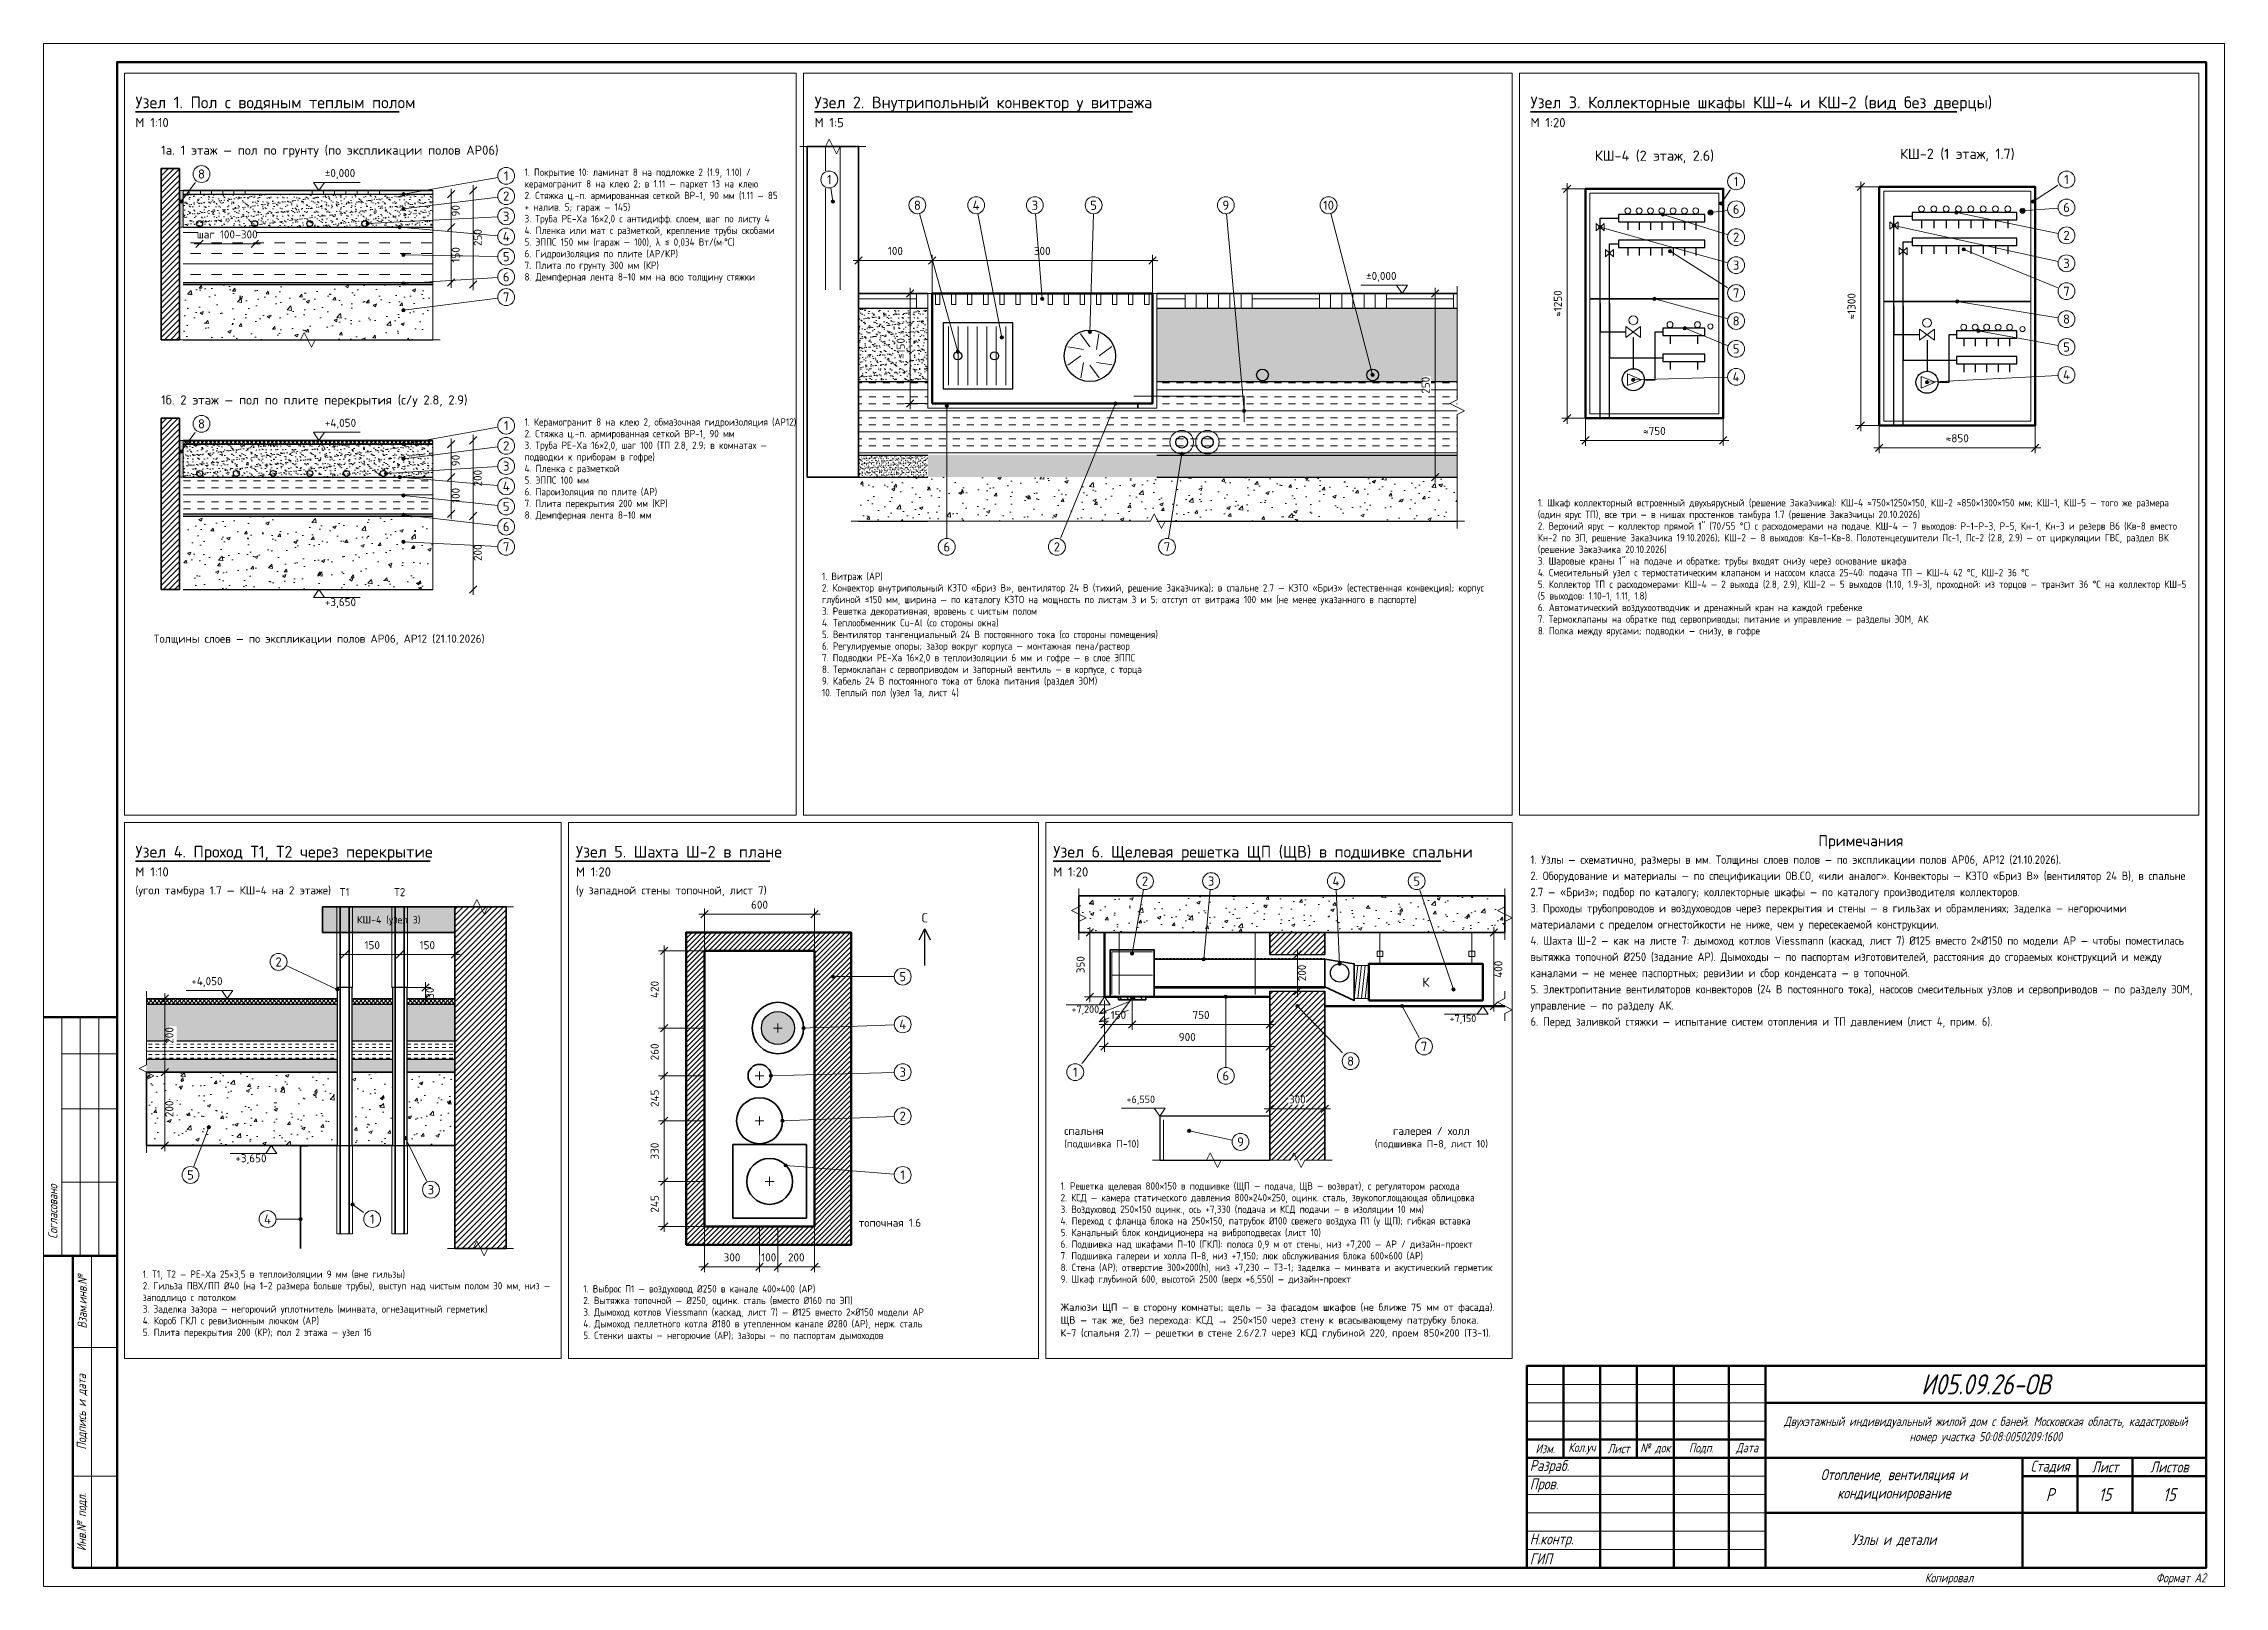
# Paper-space layout 'Лист' of a CAD drawing. Header units: millimetres. Extents: x 0 to 594, y 0 to 420.
import ezdxf
from ezdxf.enums import TextEntityAlignment as Align

# ---------------------------------------------------------------- set-up
doc = ezdxf.new("R2010")
doc.units = ezdxf.units.MM
for name, color, linetype, lineweight in [('ОВ_В', 32, 'Continuous', 35), ('ОВ_Т1', 1, 'Continuous', 50), ('ОВ_Т2', 5, 'Continuous', 50), ('Размеры', 7, 'Continuous', 13), ('Рамка', 7, 'Continuous', 50), ('Таблицы', 7, 'Continuous', 18), ('Текст', 7, 'Continuous', 18), ('Тонкие', 8, 'Continuous', 13), ('Узлы', 7, 'Continuous', 35), ('Штриховка', 8, 'Continuous', 13)]:
    doc.layers.add(name, color=color, linetype=linetype, lineweight=lineweight)
doc.styles.add('GOST', font='isocpeur.ttf', dxfattribs={"width": 0.9})
doc.styles.add('GOST_I', font='isocpeur.ttf', dxfattribs={"width": 0.8})

psp = doc.layouts.new('Лист')

# ---------------------------------------------------------------- texts
at = {"layer": 'Размеры', "style": 'GOST'}
for s, height, p in [('±0,000', 2.2, (76.6, 383)), ('±0,000', 2.2, (360.22, 355)), ('+4,050', 2.2, (76.6, 315)), ('+3,650', 2.2, (76.6, 266.2)), ('+4,050', 2.2, (40.22, 163)), ('+7,200', 2, (279.96, 155.5)), ('+7,150', 2, (382.96, 153)), ('+6,550', 2, (294.96, 131)), ('+3,650', 2.2, (52.22, 114.8))]:
    psp.add_text(s, height=height, dxfattribs=at).set_placement(p, align=Align.BOTTOM_LEFT)
psp.add_text('30', height=2.2, rotation=90, dxfattribs=at).set_placement((107, 161.5), align=Align.BOTTOM_CENTER)
at = {"layer": 'Текст', "style": 'GOST'}
for s, height, p in [('Узел 1. Пол с водяным теплым полом', 3.2, (25, 404)), ('Узел 2. Внутрипольный конвектор у витража', 3.2, (210, 404)), ('Узел 3. Коллекторные шкафы КШ-4 и КШ-2 (вид без дверцы)', 3.2, (405, 404)), ('М 1:10', 2.5, (25, 398.5)), ('М 1:5', 2.5, (210, 398.5)), ('М 1:20', 2.5, (405, 398.5)), ('1а. 1 этаж — пол по грунту (по экспликации полов АР06)', 2.5, (32, 391)), ('1б. 2 этаж — пол по плите перекрытия (с/у 2.8, 2.9)', 2.5, (32, 323)), ('Толщины слоев — по экспликации полов АР06, АР12 (21.10.2026)', 2.2, (30, 258)), ('Узел 4. Проход Т1, Т2 через перекрытие', 3.2, (25, 200)), ('Узел 5. Шахта Ш-2 в плане', 3.2, (145, 200)), ('Узел 6. Щелевая решетка ЩП (ЩВ) в подшивке спальни', 3.2, (275, 200)), ('(угол тамбура 1.7 — КШ-4 на 2 этаже)', 2.2, (25, 189.5)), ('М 1:10', 2.5, (25, 194.5)), ('(у западной стены топочной, лист 7)', 2.2, (145, 189.5)), ('М 1:20', 2.5, (145, 194.5)), ('М 1:20', 2.5, (275, 194.5)), ('спальня', 2.2, (278, 124)), ('(подшивка П-10)', 2, (278, 120.5)), ('топочная 1.6', 2.2, (222, 99)), ('Жалюзи ЩП — в сторону комнаты; щель — за фасадом шкафов (не ближе 75 мм от фасада).', 2, (277, 76)), ('ЩВ — так же, без перехода: КСД → 250×150 через стену к всасывающему патрубку блока.', 2, (277, 72.5)), ('К-7 (спальня 2.7) — решетки в стене 2.6/2.7 через КСД глубиной 220, проем 850×200 (ТЗ-1).', 2, (277, 69))]:
    psp.add_text(s, height=height, dxfattribs=at).set_placement(p, align=Align.MIDDLE_LEFT)
for s, height, p in [('КШ-4 (2 этаж, 2.6)', 2.8, (438.75, 389.5)), ('КШ-2 (1 этаж, 1.7)', 2.8, (521.25, 390)), ('Примечания', 3, (495, 203)), ('Т1', 2.2, (82, 189)), ('Т2', 2.2, (97, 189)), ('КШ-4 (узел 3)', 2, (94, 181.5)), ('С', 2.5, (240, 182)), ('К', 2.5, (376.5, 164.5)), ('галерея / холл', 2.2, (378, 124)), ('(подшивка П-8, лист 10)', 2, (378, 120.5))]:
    psp.add_text(s, height=height, dxfattribs=at).set_placement(p, align=Align.MIDDLE_CENTER)
at = {"layer": 'Текст', "attachment_point": 1, "style": 'GOST'}
for s, insert, char_height, width, line_spacing_factor in [('1. Шкаф коллекторный встроенный двухъярусный (решение Заказчика): КШ-4 ≈750×1250×150, КШ-2 ≈850×1300×150 мм; КШ-1, КШ-5 — того же размера (один ярус ТП), все три — в нишах простенков тамбура 1.7 (решение Заказчицы 20.10.2026)\\P2. Верхний ярус — коллектор прямой 1" (70/55 °С) с расходомерами на подаче. КШ-4 — 7 выходов: Р-1–Р-3, Р-5, Кн-1, Кн-3 и резерв В6 (Кв-8 вместо Кн-2 по ЭП, решение Заказчика 19.10.2026); КШ-2 — 8 выходов: Кв-1–Кв-8. Полотенцесушители Пс-1, Пс-2 (2.8, 2.9) — от циркуляции ГВС, раздел ВК (решение Заказчика 20.10.2026)\\P3. Шаровые краны 1" на подаче и обратке; трубы входят снизу через основание шкафа\\P4. Смесительный узел с термостатическим клапаном и насосом класса 25-40: подача ТП — КШ-4 42 °С, КШ-2 36 °С\\P5. Коллектор ТП с расходомерами: КШ-4 — 2 выхода (2.8, 2.9), КШ-2 — 5 выходов (1.10, 1.9-3), проходной: из торцов — транзит 36 °С на коллектор КШ-5 (5 выходов: 1.10-1, 1.11, 1.8)\\P6. Автоматический воздухоотводчик и дренажный кран на каждой гребенке\\P7. Термоклапаны на обратке под сервоприводы; питание и управление — разделы ЭОМ, АК\\P8. Полка между ярусами; подводки — снизу, в гофре', (407, 296), 2, 178, 0.95), ('1. Витраж (АР)\\P2. Конвектор внутрипольный КЗТО «Бриз В», вентилятор 24 В (тихий, решение Заказчика); в спальне 2.7 — КЗТО «Бриз» (естественная конвекция); корпус глубиной ≤150 мм, ширина — по каталогу КЗТО на мощность по листам 3 и 5; отступ от витража 100 мм (не менее указанного в паспорте)\\P3. Решетка декоративная, вровень с чистым полом\\P4. Теплообменник Cu-Al (со стороны окна)\\P5. Вентилятор тангенциальный 24 В постоянного тока (со стороны помещения)\\P6. Регулируемые опоры; зазор вокруг корпуса — монтажная пена/раствор\\P7. Подводки PE-Xa 16×2,0 в теплоизоляции 6 мм и гофре — в слое ЭППС\\P8. Термоклапан с сервоприводом и запорный вентиль — в корпусе, с торца\\P9. Кабель 24 В постоянного тока от блока питания (раздел ЭОМ)\\P10. Теплый пол (узел 1а, лист 4)', (212, 276), 2, 180, 0.95), ('1. Узлы — схематично, размеры в мм. Толщины слоев полов — по экспликации полов АР06, АР12 (21.10.2026).\\P2. Оборудование и материалы — по спецификации ОВ.СО, «или аналог». Конвекторы — КЗТО «Бриз В» (вентилятор 24 В), в спальне 2.7 — «Бриз»; подбор по каталогу; коллекторные шкафы — по каталогу производителя коллекторов.\\P3. Проходы трубопроводов и воздуховодов через перекрытия и стены — в гильзах и обрамлениях; заделка — негорючими материалами с пределом огнестойкости не ниже, чем у пересекаемой конструкции.\\P4. Шахта Ш-2 — как на листе 7: дымоход котлов Viessmann (каскад, лист 7) Ø125 вместо 2×Ø150 по модели АР — чтобы поместилась вытяжка топочной Ø250 (задание АР). Дымоходы — по паспортам изготовителей, расстояния до сгораемых конструкций и между каналами — не менее паспортных; ревизии и сбор конденсата — в топочной.\\P5. Электропитание вентиляторов конвекторов (24 В постоянного тока), насосов смесительных узлов и сервоприводов — по разделу ЭОМ, управление — по разделу АК.\\P6. Перед заливкой стяжки — испытание систем отопления и ТП давлением (лист 4, прим. 6).', (405, 199), 2.3, 180, 1.15), ('1. Решетка щелевая 800×150 в подшивке (ЩП — подача, ЩВ — возврат), с регулятором расхода\\P2. КСД — камера статического давления 800×240×250, оцинк. сталь, звукопоглощающая облицовка\\P3. Воздуховод 250×150 оцинк., ось +7,330 (подача и КСД подачи — в изоляции 10 мм)\\P4. Переход с фланца блока на 250×150, патрубок Ø100 свежего воздуха П1 (у ЩП); гибкая вставка\\P5. Канальный блок кондиционера на виброподвесах (лист 10)\\P6. Подшивка над шкафами П-10 (ГКЛ): полоса 0,9 м от стены, низ +7,200 — АР / дизайн-проект\\P7. Подшивка галереи и холла П-8, низ +7,150; люк обслуживания блока 600×600 (АР)\\P8. Стена (АР); отверстие 300×200(h), низ +7,230 — ТЗ-1; заделка — минвата и акустический герметик\\P9. Шкаф глубиной 600, высотой 2500 (верх +6,550) — дизайн-проект', (277, 110), 2, 123, 0.95), ('1. Т1, Т2 — PE-Xa 25×3,5 в теплоизоляции 9 мм (вне гильзы)\\P2. Гильза ПВХ/ПП Ø40 (на 1–2 размера больше трубы), выступ над чистым полом 30 мм, низ — заподлицо с потолком\\P3. Заделка зазора — негорючий уплотнитель (минвата, огнезащитный герметик)\\P4. Короб ГКЛ с ревизионным лючком (АР)\\P5. Плита перекрытия 200 (КР); пол 2 этажа — узел 1б', (27, 86), 2, 112, 0.95), ('1. Выброс П1 — воздуховод Ø250 в канале 400×400 (АР)\\P2. Вытяжка топочной — Ø250, оцинк. сталь (вместо Ø160 по ЭП)\\P3. Дымоход котлов Viessmann (каскад, лист 7) — Ø125 вместо 2×Ø150 модели АР\\P4. Дымоход пеллетного котла Ø180 в утепленном канале Ø280 (АР), нерж. сталь\\P5. Стенки шахты — негорючие (АР); зазоры — по паспортам дымоходов', (147, 82), 2, 122, 0.95)]:
    psp.add_mtext(s, dxfattribs=dict(at, insert=insert, char_height=char_height, width=width, line_spacing_factor=line_spacing_factor))
at = {"layer": 'Текст', "char_height": 2.5, "attachment_point": 5, "rotation": 90, "style": 'GOST_I'}
for s, insert in [('{\\W0.8;\\Q15;Согласовано}', (2.5, 102)), ('{\\W0.8;\\Q15;Взам.инв.№}', (10.5, 77.5)), ('{\\W0.8;\\Q15;Подпись и дата}', (10.5, 47.5)), ('{\\W0.8;\\Q15;Инв.№ подл.}', (10.5, 17.5))]:
    psp.add_mtext(s, dxfattribs=dict(at, insert=insert))
at = {"layer": 'Текст', "style": 'GOST_I'}
for s, insert, char_height, attachment_point in [('{\\W0.8;\\Q15;И05.09.26-ОВ}', (529, 55), 5.5, 5), ('{\\W0.8;\\Q15;Изм.}', (409, 37.5), 2.5, 5), ('{\\W0.8;\\Q15;Кол.уч}', (419, 37.5), 2.5, 5), ('{\\W0.8;\\Q15;Лист}', (429, 37.5), 2.5, 5), ('{\\W0.8;\\Q15;№ док}', (439, 37.5), 2.5, 5), ('{\\W0.8;\\Q15;Подп.}', (451.5, 37.5), 2.5, 5), ('{\\W0.8;\\Q15;Дата}', (464, 37.5), 2.5, 5), ('{\\W0.8;\\Q15;Разраб.}', (404.8, 32.5), 3, 4), ('{\\W0.8;\\Q15;}', (424.8, 32.5), 3, 4), ('{\\W0.8;\\Q15;}', (459.6, 32.5), 3, 4), ('{\\W0.8;\\Q15;Стадия}', (546.5, 32.5), 3, 5), ('{\\W0.8;\\Q15;Лист}', (561.5, 32.5), 3, 5), ('{\\W0.8;\\Q15;Листов}', (579, 32.5), 3, 5), ('{\\W0.8;\\Q15;Пров.}', (404.8, 27.5), 3, 4), ('{\\W0.8;\\Q15;}', (424.8, 27.5), 3, 4), ('{\\W0.8;\\Q15;}', (459.6, 27.5), 3, 4), ('{\\W0.8;\\Q15;Р}', (546.5, 25), 3.5, 5), ('{\\W0.8;\\Q15;15}', (561.5, 25), 3.5, 5), ('{\\W0.8;\\Q15;15}', (579, 25), 3.5, 5), ('{\\W0.8;\\Q15;Н.контр.}', (404.8, 12.5), 3, 4), ('{\\W0.8;\\Q15;}', (424.8, 12.5), 3, 4), ('{\\W0.8;\\Q15;}', (459.6, 12.5), 3, 4), ('{\\W0.8;\\Q15;ГИП}', (404.8, 7.5), 3, 4), ('{\\W0.8;\\Q15;}', (424.8, 7.5), 3, 4), ('{\\W0.8;\\Q15;}', (459.6, 7.5), 3, 4), ('{\\W0.8;\\Q15;Копировал}', (519, 2), 2.5, 5), ('{\\W0.8;\\Q15;Формат А2}', (589, 2), 2.5, 6)]:
    psp.add_mtext(s, dxfattribs=dict(at, insert=insert, char_height=char_height, attachment_point=attachment_point))
at = {"layer": 'Текст', "attachment_point": 5, "style": 'GOST_I'}
for s, insert, char_height, width in [('{\\W0.8;\\Q15;Двухэтажный индивидуальный жилой дом с баней. Московская область, кадастровый номер участка 50:08:0050209:1600}', (529, 42.5), 2.5, 116), ('{\\W0.8;\\Q15;Отопление, вентиляция и кондиционирование}', (504, 27.5), 3, 66), ('{\\W0.8;\\Q15;Узлы и детали}', (504, 12.5), 3, 66)]:
    psp.add_mtext(s, dxfattribs=dict(at, insert=insert, char_height=char_height, width=width))

# ---------------------------------------------------------------- hatches: boundary and pattern name
at = {"layer": 'Тонкие'}
h = psp.add_hatch(color=7, dxfattribs=at)
edge = h.paths.add_edge_path()
edge.add_arc((37.5, 377), 0.45, 0, 360)
h = psp.add_hatch(color=7, dxfattribs=at)
edge = h.paths.add_edge_path()
edge.add_arc((98, 379), 0.45, 0, 360)
h = psp.add_hatch(color=7, dxfattribs=at)
edge = h.paths.add_edge_path()
edge.add_arc((98, 375), 0.45, 0, 360)
h = psp.add_hatch(color=7, dxfattribs=at)
edge = h.paths.add_edge_path()
edge.add_arc((215, 377), 0.45, 0, 360)
h = psp.add_hatch(color=7, dxfattribs=at)
edge = h.paths.add_edge_path()
edge.add_arc((454, 374), 0.45, 0, 360)
h = psp.add_hatch(color=7, dxfattribs=at)
edge = h.paths.add_edge_path()
edge.add_arc((456.9, 376.5), 0.45, 0, 360)
h = psp.add_hatch(color=7, dxfattribs=at)
edge = h.paths.add_edge_path()
edge.add_arc((521, 374), 0.45, 0, 360)
h = psp.add_hatch(color=7, dxfattribs=at)
edge = h.paths.add_edge_path()
edge.add_arc((539, 374.5), 0.45, 0, 360)
h = psp.add_hatch(color=7, dxfattribs=at)
edge = h.paths.add_edge_path()
edge.add_arc((541.9, 377), 0.45, 0, 360)
h = psp.add_hatch(color=7, dxfattribs=at)
edge = h.paths.add_edge_path()
edge.add_arc((88.3, 371), 0.45, 0, 360)
h = psp.add_hatch(color=7, dxfattribs=at)
edge = h.paths.add_edge_path()
edge.add_arc((97, 370), 0.45, 0, 360)
h = psp.add_hatch(color=7, dxfattribs=at)
edge = h.paths.add_edge_path()
edge.add_arc((424, 370), 0.45, 0, 360)
h = psp.add_hatch(color=7, dxfattribs=at)
edge = h.paths.add_edge_path()
edge.add_arc((441, 373.5), 0.45, 0, 360)
h = psp.add_hatch(color=7, dxfattribs=at)
edge = h.paths.add_edge_path()
edge.add_arc((504, 370.5), 0.45, 0, 360)
h = psp.add_hatch(color=7, dxfattribs=at)
edge = h.paths.add_edge_path()
edge.add_arc((98, 362.5), 0.45, 0, 360)
h = psp.add_hatch(color=7, dxfattribs=at)
edge = h.paths.add_edge_path()
edge.add_arc((443, 363.5), 0.45, 0, 360)
h = psp.add_hatch(color=7, dxfattribs=at)
edge = h.paths.add_edge_path()
edge.add_arc((523, 364), 0.45, 0, 360)
h = psp.add_hatch(color=7, dxfattribs=at)
edge = h.paths.add_edge_path()
edge.add_arc((98, 354.7), 0.45, 0, 360)
h = psp.add_hatch(color=7, dxfattribs=at)
edge = h.paths.add_edge_path()
edge.add_arc((272, 350.5), 0.45, 0, 360)
h = psp.add_hatch(color=7, dxfattribs=at)
edge = h.paths.add_edge_path()
edge.add_arc((438.75, 350.5), 0.45, 0, 360)
h = psp.add_hatch(color=7, dxfattribs=at)
edge = h.paths.add_edge_path()
edge.add_arc((98, 347.4), 0.45, 0, 360)
h = psp.add_hatch(color=7, dxfattribs=at)
edge = h.paths.add_edge_path()
edge.add_arc((521.25, 349.8), 0.45, 0, 360)
h = psp.add_hatch(color=7, dxfattribs=at)
edge = h.paths.add_edge_path()
edge.add_arc((261, 340), 0.45, 0, 360)
h = psp.add_hatch(color=7, dxfattribs=at)
edge = h.paths.add_edge_path()
edge.add_arc((285, 341.5), 0.45, 0, 360)
h = psp.add_hatch(color=7, dxfattribs=at)
edge = h.paths.add_edge_path()
edge.add_arc((447, 342.5), 0.45, 0, 360)
h = psp.add_hatch(color=7, dxfattribs=at)
edge = h.paths.add_edge_path()
edge.add_arc((527, 341.8), 0.45, 0, 360)
h = psp.add_hatch(color=7, dxfattribs=at)
edge = h.paths.add_edge_path()
edge.add_arc((249, 336.1), 0.45, 0, 360)
h = psp.add_hatch(color=7, dxfattribs=at)
edge = h.paths.add_edge_path()
edge.add_arc((362, 329.8), 0.45, 0, 360)
h = psp.add_hatch(color=7, dxfattribs=at)
edge = h.paths.add_edge_path()
edge.add_arc((433, 328.5), 0.45, 0, 360)
h = psp.add_hatch(color=7, dxfattribs=at)
edge = h.paths.add_edge_path()
edge.add_arc((513, 327.8), 0.45, 0, 360)
h = psp.add_hatch(color=7, dxfattribs=at)
edge = h.paths.add_edge_path()
edge.add_arc((246, 321.4), 0.45, 0, 360)
h = psp.add_hatch(color=7, dxfattribs=at)
edge = h.paths.add_edge_path()
edge.add_arc((292, 322), 0.45, 0, 360)
h = psp.add_hatch(color=7, dxfattribs=at)
edge = h.paths.add_edge_path()
edge.add_arc((327, 320), 0.45, 0, 360)
h = psp.add_hatch(color=7, dxfattribs=at)
edge = h.paths.add_edge_path()
edge.add_arc((37.5, 309), 0.45, 0, 360)
h = psp.add_hatch(color=7, dxfattribs=at)
edge = h.paths.add_edge_path()
edge.add_arc((98, 311), 0.45, 0, 360)
h = psp.add_hatch(color=7, dxfattribs=at)
edge = h.paths.add_edge_path()
edge.add_arc((93.3, 303), 0.45, 0, 360)
h = psp.add_hatch(color=7, dxfattribs=at)
edge = h.paths.add_edge_path()
edge.add_arc((98, 307), 0.45, 0, 360)
h = psp.add_hatch(color=7, dxfattribs=at)
edge = h.paths.add_edge_path()
edge.add_arc((310, 308.3), 0.45, 0, 360)
h = psp.add_hatch(color=7, dxfattribs=at)
edge = h.paths.add_edge_path()
edge.add_arc((97, 302), 0.45, 0, 360)
h = psp.add_hatch(color=7, dxfattribs=at)
edge = h.paths.add_edge_path()
edge.add_arc((98, 297), 0.45, 0, 360)
h = psp.add_hatch(color=7, dxfattribs=at)
edge = h.paths.add_edge_path()
edge.add_arc((98, 291.7), 0.45, 0, 360)
h = psp.add_hatch(color=7, dxfattribs=at)
edge = h.paths.add_edge_path()
edge.add_arc((98, 284.4), 0.45, 0, 360)
h = psp.add_hatch(color=7, dxfattribs=at)
edge = h.paths.add_edge_path()
edge.add_arc((296.5, 172.25), 0.45, 0, 360)
h = psp.add_hatch(color=7, dxfattribs=at)
edge = h.paths.add_edge_path()
edge.add_arc((215, 166), 0.45, 0, 360)
h = psp.add_hatch(color=7, dxfattribs=at)
edge = h.paths.add_edge_path()
edge.add_arc((316, 170.75), 0.45, 0, 360)
h = psp.add_hatch(color=7, dxfattribs=at)
edge = h.paths.add_edge_path()
edge.add_arc((353, 169.5), 0.45, 0, 360)
h = psp.add_hatch(color=7, dxfattribs=at)
edge = h.paths.add_edge_path()
edge.add_arc((322, 160.5), 0.45, 0, 360)
h = psp.add_hatch(color=7, dxfattribs=at)
edge = h.paths.add_edge_path()
edge.add_arc((384, 162.5), 0.45, 0, 360)
h = psp.add_hatch(color=7, dxfattribs=at)
edge = h.paths.add_edge_path()
edge.add_arc((341.5, 158), 0.45, 0, 360)
h = psp.add_hatch(color=7, dxfattribs=at)
edge = h.paths.add_edge_path()
edge.add_arc((370, 158), 0.45, 0, 360)
h = psp.add_hatch(color=7, dxfattribs=at)
edge = h.paths.add_edge_path()
edge.add_arc((45, 125), 0.45, 0, 360)
h = psp.add_hatch(color=7, dxfattribs=at)
edge = h.paths.add_edge_path()
edge.add_arc((312, 124), 0.45, 0, 360)
h = psp.add_hatch(color=7, dxfattribs=at)
edge = h.paths.add_edge_path()
edge.add_arc((84.15, 104), 0.45, 0, 360)
h = psp.add_hatch(color=7, dxfattribs=at)
edge = h.paths.add_edge_path()
edge.add_arc((70, 100), 0.45, 0, 360)
at = {"layer": 'Штриховка'}
h = psp.add_hatch(dxfattribs=at)
h.set_pattern_fill('ANSI31', scale=0.35)
h.paths.add_polyline_path([(32, 339.4), (37, 339.4), (37, 386), (32, 386)])
h = psp.add_hatch(color=9, dxfattribs=at)
h.dxf.hatch_style = 1
h.paths.add_polyline_path([(37, 370), (38, 370), (38, 380), (37, 380)])
h = psp.add_hatch(dxfattribs=at)
h.set_pattern_fill('AR-PARQ1', scale=0.06)
h.paths.add_polyline_path([(38, 379), (106, 379), (106, 380), (38, 380)])
h = psp.add_hatch(dxfattribs=at)
h.set_pattern_fill('AR-SAND', scale=0.04)
h.paths.add_polyline_path([(38, 370), (106, 370), (106, 379), (38, 379)])
h = psp.add_hatch(dxfattribs=at)
h.set_pattern_fill('INSUL', scale=0.9)
h.paths.add_polyline_path([(38, 355), (106, 355), (106, 370), (38, 370)])
h = psp.add_hatch(color=8, dxfattribs=at)
h.dxf.hatch_style = 1
h.paths.add_polyline_path([(38, 354.4), (106, 354.4), (106, 355), (38, 355)])
h = psp.add_hatch(dxfattribs=at)
h.set_pattern_fill('AR-CONC', scale=0.05)
h.paths.add_polyline_path([(38, 339.4), (106, 339.4), (106, 354.4), (38, 354.4)])
h = psp.add_hatch(dxfattribs=at)
h.set_pattern_fill('AR-PARQ1', scale=0.06)
h.paths.add_polyline_path([(222, 348), (240.8, 348), (240.8, 352), (222, 352)])
h = psp.add_hatch(dxfattribs=at)
h.set_pattern_fill('AR-PARQ1', scale=0.06)
h.paths.add_polyline_path([(303.2, 348), (385, 348), (385, 352), (303.2, 352)])
h = psp.add_hatch(dxfattribs=at)
h.set_pattern_fill('AR-SAND', scale=0.04)
h.paths.add_polyline_path([(222, 328), (240.8, 328), (240.8, 348), (222, 348)])
h = psp.add_hatch(dxfattribs=at)
h.set_pattern_fill('AR-SAND', scale=0.04)
h.paths.add_polyline_path([(303.2, 328), (385, 328), (385, 348), (303.2, 348)])
h = psp.add_hatch(dxfattribs=at)
h.set_pattern_fill('INSUL', scale=0.6)
h.paths.add_polyline_path([(222, 308), (240.8, 308), (240.8, 328), (222, 328)])
h = psp.add_hatch(dxfattribs=at)
h.set_pattern_fill('INSUL', scale=0.6)
h.paths.add_polyline_path([(303.2, 308), (385, 308), (385, 328), (303.2, 328)])
h = psp.add_hatch(dxfattribs=at)
h.set_pattern_fill('INSUL', scale=0.6)
h.paths.add_polyline_path([(240.8, 308), (303.2, 308), (303.2, 320.8), (240.8, 320.8)])
h = psp.add_hatch(dxfattribs=at)
h.set_pattern_fill('ANSI31', scale=0.35)
h.paths.add_polyline_path([(32, 271.4), (37, 271.4), (37, 318), (32, 318)])
h = psp.add_hatch(color=9, dxfattribs=at)
h.dxf.hatch_style = 1
h.paths.add_polyline_path([(37, 302), (38, 302), (38, 312), (37, 312)])
h = psp.add_hatch(dxfattribs=at)
h.set_pattern_fill('ANSI37', scale=0.25)
h.paths.add_polyline_path([(38, 311), (106, 311), (106, 312), (38, 312)])
h = psp.add_hatch(dxfattribs=at)
h.set_pattern_fill('AR-SAND', scale=0.04)
h.paths.add_polyline_path([(38, 302), (106, 302), (106, 311), (38, 311)])
h = psp.add_hatch(dxfattribs=at)
h.set_pattern_fill('AR-SAND', scale=0.02)
h.paths.add_polyline_path([(222, 302), (240.8, 302), (240.8, 308), (222, 308)])
h = psp.add_hatch(dxfattribs=at)
h.set_pattern_fill('AR-SAND', scale=0.02)
h.paths.add_polyline_path([(240.8, 302), (303.2, 302), (303.2, 308), (240.8, 308)])
h = psp.add_hatch(dxfattribs=at)
h.set_pattern_fill('AR-SAND', scale=0.02)
h.paths.add_polyline_path([(303.2, 302), (385, 302), (385, 308), (303.2, 308)])
h = psp.add_hatch(dxfattribs=at)
h.set_pattern_fill('INSUL', scale=0.6)
h.paths.add_polyline_path([(38, 292), (106, 292), (106, 302), (38, 302)])
h = psp.add_hatch(dxfattribs=at)
h.set_pattern_fill('AR-CONC', scale=0.05)
h.paths.add_polyline_path([(222, 290), (240.8, 290), (240.8, 302), (222, 302)])
h = psp.add_hatch(dxfattribs=at)
h.set_pattern_fill('AR-CONC', scale=0.05)
h.paths.add_polyline_path([(240.8, 290), (303.2, 290), (303.2, 302), (240.8, 302)])
h = psp.add_hatch(dxfattribs=at)
h.set_pattern_fill('AR-CONC', scale=0.05)
h.paths.add_polyline_path([(303.2, 290), (385, 290), (385, 302), (303.2, 302)])
h = psp.add_hatch(color=8, dxfattribs=at)
h.dxf.hatch_style = 1
h.paths.add_polyline_path([(38, 291.4), (106, 291.4), (106, 292), (38, 292)])
h = psp.add_hatch(dxfattribs=at)
h.set_pattern_fill('AR-CONC', scale=0.05)
h.paths.add_polyline_path([(38, 271.4), (106, 271.4), (106, 291.4), (38, 291.4)])
h = psp.add_hatch(color=2, dxfattribs=at)
h.dxf.hatch_style = 1
h.paths.add_polyline_path([(76, 178), (112, 178), (112, 185), (76, 185)])
h = psp.add_hatch(dxfattribs=at)
h.set_pattern_fill('ANSI31', scale=0.35)
h.paths.add_polyline_path([(112, 92), (126, 92), (126, 185), (112, 185)])
h = psp.add_hatch(dxfattribs=at)
h.set_pattern_fill('AR-CONC', scale=0.05)
h.paths.add_polyline_path([(282, 178), (398, 178), (398, 188), (282, 188)])
h = psp.add_hatch(dxfattribs=at)
h.set_pattern_fill('ANSI31', scale=0.3)
h.paths.add_polyline_path([(175, 93), (220, 93), (220, 178), (175, 178)])
h = psp.add_hatch(dxfattribs=at)
h.set_pattern_fill('ANSI31', scale=0.35)
h.paths.add_polyline_path([(334, 172), (349, 172), (349, 178), (334, 178)])
h = psp.add_hatch(dxfattribs=at)
h.set_pattern_fill('INSUL', scale=0.15)
h.paths.add_polyline_path([(302.5, 170.75), (349, 170.75), (349, 171.25), (302.5, 171.25)])
h = psp.add_hatch(dxfattribs=at)
h.set_pattern_fill('ANSI31', scale=0.35)
h.paths.add_polyline_path([(334, 116), (349, 116), (349, 162), (334, 162)])
h = psp.add_hatch(dxfattribs=at)
h.set_pattern_fill('ANSI37', scale=0.25)
h.paths.add_polyline_path([(28, 158.5), (112, 158.5), (112, 160), (28, 160)])
h = psp.add_hatch(dxfattribs=at)
h.set_pattern_fill('AR-SAND', scale=0.04)
h.paths.add_polyline_path([(28, 148.5), (112, 148.5), (112, 158.5), (28, 158.5)])
h = psp.add_hatch(dxfattribs=at)
h.set_pattern_fill('INSUL', scale=0.3)
h.paths.add_polyline_path([(28, 143.5), (112, 143.5), (112, 148.5), (28, 148.5)])
h = psp.add_hatch(dxfattribs=at)
h.set_pattern_fill('DOTS', scale=0.25)
h.paths.add_polyline_path([(28, 140), (112, 140), (112, 143.5), (28, 143.5)])
h = psp.add_hatch(dxfattribs=at)
h.set_pattern_fill('AR-CONC', scale=0.05)
h.paths.add_polyline_path([(28, 120), (112, 120), (112, 140), (28, 140)])

# ---------------------------------------------------------------- linework, layer by layer
at = {"layer": 'ОВ_Т1', "color": 1, "lineweight": 25}
for centre, radius in [((42.5, 371), 0.8), ((72.5, 371), 0.8), ((249, 335), 1.1), ((332, 329.8), 1.6), ((362, 329.8), 1.6), ((310, 311.5), 1.6), ((42.5, 303), 0.8), ((62.5, 303), 0.8), ((82.5, 303), 0.8)]:
    psp.add_circle(centre, radius, dxfattribs=at)
at = {"layer": 'ОВ_Т2', "color": 5, "lineweight": 25}
for centre, radius in [((57.5, 371), 0.8), ((87.5, 371), 0.8), ((259, 335), 1.1), ((317, 311.5), 1.6), ((52.5, 303), 0.8), ((72.5, 303), 0.8), ((92.5, 303), 0.8)]:
    psp.add_circle(centre, radius, dxfattribs=at)
at = {"layer": 'Размеры', "lineweight": 13}
for p, q in [((75, 382.2), (86.18, 382.2)), ((111, 368.5), (111, 380.5)), ((420, 380.5), (413.5, 380.5)), ((415, 316.5), (415, 382)), ((500, 381), (493.5, 381)), ((495, 314.5), (495, 382.5)), ((111, 353.5), (111, 371.5)), ((41, 365.5), (59, 365.5)), ((222, 352), (222, 362.5)), ((242, 352), (242, 362.5)), ((242, 352), (242, 362.5)), ((302, 352), (302, 362.5)), ((220.5, 361), (243.5, 361)), ((240.5, 361), (303.5, 361)), ((240.8, 352), (234.5, 352)), ((236, 320.5), (236, 353.5)), ((370, 354.2), (358.82, 354.2)), ((379, 300.5), (379, 353.5)), ((240.8, 322), (234.5, 322)), ((420, 318), (413.5, 318)), ((420, 318), (420, 310.5)), ((457.5, 318), (457.5, 310.5)), ((500, 316), (493.5, 316)), ((500, 316), (500, 308.5)), ((542.5, 316), (542.5, 308.5)), ((75, 314.2), (86.18, 314.2)), ((418.5, 312), (459, 312)), ((498.5, 310), (544, 310)), ((111, 290.5), (111, 303.5)), ((75, 269.2), (86.18, 269.2)), ((178.5, 183), (211.5, 183)), ((285, 159), (285, 179.5)), ((395, 156.5), (395, 179.5)), ((289, 178), (283.5, 178)), ((341.5, 160.5), (341.5, 173.5)), ((80.5, 172), (98.5, 172)), ((95.5, 172), (113.5, 172)), ((33, 138.5), (33, 161.5)), ((50, 162.2), (38.82, 162.2)), ((104, 158.5), (104, 164.5)), ((289, 160.5), (283.5, 160.5)), ((289, 158.3), (278.56, 158.3)), ((289, 159.5), (289, 151.5)), ((334, 159.5), (334, 151.5)), ((392, 155.8), (381.56, 155.8)), ((287.5, 153), (298, 153)), ((334, 152), (334, 145.5)), ((287.5, 147), (335.5, 147)), ((33, 118.5), (33, 141.5)), ((169, 125.25), (169, 140.5)), ((334, 127), (334, 131.5)), ((349, 127), (349, 131.5)), ((304, 130.2), (293.56, 130.2)), ((332.5, 130), (350.5, 130)), ((62, 117.8), (50.82, 117.8)), ((169, 96.5), (169, 111.75)), ((178.5, 87), (196.5, 87)), ((193.5, 87), (201.5, 87))]:
    psp.add_line(p, q, dxfattribs=at)
at = {"layer": 'Размеры', "lineweight": 35}
for p, q in [((414, 379.5), (416, 381.5)), ((494, 380), (496, 382)), ((110, 378), (112, 380)), ((110, 369), (112, 371)), ((110, 369), (112, 371)), ((41.5, 364.5), (43.5, 366.5)), ((56.5, 364.5), (58.5, 366.5)), ((221, 360), (223, 362)), ((241, 360), (243, 362)), ((241, 360), (243, 362)), ((301, 360), (303, 362)), ((110, 354), (112, 356)), ((116, 353.4), (118, 355.4)), ((235, 351), (237, 353)), ((378, 351), (380, 353)), ((235, 321), (237, 323)), ((414, 317), (416, 319)), ((494, 315), (496, 317)), ((110, 310), (112, 312)), ((419, 311), (421, 313)), ((456.5, 311), (458.5, 313)), ((499, 309), (501, 311)), ((541.5, 309), (543.5, 311)), ((110, 301), (112, 303)), ((378, 301), (380, 303)), ((110, 291), (112, 293)), ((116, 270.4), (118, 272.4)), ((179, 182), (181, 184)), ((209, 182), (211, 184)), ((284, 177), (286, 179)), ((394, 177), (396, 179)), ((81, 171), (83, 173)), ((96, 171), (98, 173)), ((96, 171), (98, 173)), ((111, 171), (113, 173)), ((168, 172), (170, 174)), ((340.5, 171), (342.5, 173)), ((32, 159), (34, 161)), ((103, 162), (105, 164)), ((103, 159), (105, 161)), ((284, 159.5), (286, 161.5)), ((340.5, 161), (342.5, 163)), ((394, 157), (396, 159)), ((168, 151), (170, 153)), ((168, 151), (170, 153)), ((288, 152), (290, 154)), ((295.5, 152), (297.5, 154)), ((333, 152), (335, 154)), ((288, 146), (290, 148)), ((333, 146), (335, 148)), ((32, 139), (34, 141)), ((32, 139), (34, 141)), ((168, 138), (170, 140)), ((333, 129), (335, 131)), ((348, 129), (350, 131)), ((168, 125.75), (170, 127.75)), ((168, 125.75), (170, 127.75)), ((32, 119), (34, 121)), ((168, 109.25), (170, 111.25)), ((168, 97), (170, 99)), ((179, 86), (181, 88)), ((194, 86), (196, 88)), ((194, 86), (196, 88)), ((199, 86), (201, 88)), ((209, 86), (211, 88))]:
    psp.add_line(p, q, dxfattribs=at)
at = {"layer": 'Размеры', "lineweight": 18}
for points in [[(75, 380), (73.5, 382.2), (76.5, 382.2)], [(370, 352), (368.5, 354.2), (371.5, 354.2)], [(75, 312), (73.5, 314.2), (76.5, 314.2)], [(75, 271.4), (73.5, 269.2), (76.5, 269.2)], [(50, 160), (48.5, 162.2), (51.5, 162.2)], [(392, 158), (390.5, 155.8), (393.5, 155.8)], [(304, 128), (302.5, 130.2), (305.5, 130.2)], [(62, 120), (60.5, 117.8), (63.5, 117.8)]]:
    psp.add_lwpolyline(points, close=True, dxfattribs=at)
at = {"layer": 'Рамка', "lineweight": 50}
for points in [[(20, 5), (589, 5), (589, 415), (20, 415)], [(404, 5), (589, 5), (589, 60), (404, 60)]]:
    psp.add_lwpolyline(points, close=True, dxfattribs=at)
at = {"layer": 'Таблицы', "lineweight": 50}
for p, q in [((0, 155), (20, 155)), ((0, 90), (20, 90)), ((8, 5), (8, 90)), ((414, 35), (414, 60)), ((424, 5), (424, 60)), ((434, 35), (434, 60)), ((444, 5), (444, 60)), ((459, 5), (459, 60)), ((469, 5), (469, 60)), ((469, 50), (589, 50)), ((404, 40), (469, 40)), ((404, 35), (589, 35)), ((539, 5), (539, 35)), ((539, 30), (589, 30)), ((554, 20), (554, 35)), ((569, 20), (569, 35)), ((469, 20), (589, 20)), ((8, 5), (20, 5))]:
    psp.add_line(p, q, dxfattribs=at)
at = {"layer": 'Таблицы'}
for p, q in [((5, 90), (5, 155)), ((10, 90), (10, 155)), ((15, 90), (15, 155)), ((5, 145), (20, 145)), ((5, 130), (20, 130)), ((5, 110), (20, 110)), ((13, 5), (13, 90)), ((8, 65), (20, 65)), ((8, 30), (20, 30))]:
    psp.add_line(p, q, dxfattribs=at)
at = {"layer": 'Таблицы', "lineweight": 18}
for p, q in [((404, 55), (469, 55)), ((404, 50), (469, 50)), ((404, 45), (469, 45)), ((404, 30), (469, 30)), ((404, 25), (469, 25)), ((404, 20), (469, 20)), ((404, 15), (469, 15)), ((404, 10), (469, 10))]:
    psp.add_line(p, q, dxfattribs=at)
at = {"layer": 'Тонкие', "lineweight": 18}
for p, q in [((213, 353), (213, 392)), ((217, 353), (217, 392)), ((364, 169.5), (364, 178)), ((389, 169.5), (389, 178))]:
    psp.add_line(p, q, dxfattribs=at)
at = {"layer": 'Тонкие', "color": 7, "lineweight": 18}
for p, q in [((37.5, 377), (41.64, 382.65)), ((215, 377), (214.38, 380.73)), ((456.9, 376.5), (459.7, 380.6)), ((541.9, 377), (549.08, 381.73)), ((454, 374), (458.72, 374.61)), ((539, 374.5), (548.71, 375.23)), ((249, 336.1), (238.61, 373.78)), ((261, 340), (254.44, 373.74)), ((285, 341.5), (285.93, 373.7)), ((327, 320), (322.2, 373.71)), ((362, 329.8), (350.58, 373.77)), ((98, 354.7), (123.7, 356.35)), ((98, 347.4), (123.72, 350.71)), ((433, 328.5), (458.7, 329.23)), ((513, 327.8), (548.7, 329.68)), ((246, 321.4), (246, 285.3)), ((292, 322), (276.87, 285.13)), ((37.5, 309), (41.64, 314.65)), ((310, 308.3), (306.36, 285.27)), ((296.5, 172.25), (299.6, 189.74)), ((316, 170.75), (317.78, 189.71)), ((353, 169.5), (352.1, 189.7)), ((384, 162.5), (374.74, 189.82)), ((215, 166), (231.7, 166)), ((322, 160.5), (322, 141.3)), ((341.5, 158), (354.4, 144.65)), ((370, 158), (374.9, 149.02)), ((45, 125), (40.83, 114.15)), ((312, 124), (323.75, 121.48)), ((84.15, 104), (87.66, 101.38)), ((70, 100), (63.3, 100))]:
    psp.add_line(p, q, dxfattribs=at)
at = {"layer": 'Тонкие', "lineweight": 13}
for p, q in [((106, 339.4), (106, 380)), ((285, 337.5), (282.47, 340.99)), ((286.77, 336.77), (287.44, 341.02)), ((283.23, 336.77), (278.98, 337.44)), ((282.5, 335), (279.01, 332.47)), ((283.23, 333.23), (282.56, 328.98)), ((286.77, 333.23), (291.02, 332.56)), ((287.5, 335), (290.99, 337.53)), ((285, 332.5), (287.53, 329.01)), ((106, 271.4), (106, 312)), ((293, 161.1), (293, 178)), ((330, 161.1), (330, 178)), ((357, 169), (361, 169)), ((357, 160), (358, 169)), ((358, 160), (359, 169)), ((359, 160), (360, 169)), ((360, 160), (361, 169)), ((357, 160), (361, 160)), ((305, 116), (305, 127))]:
    psp.add_line(p, q, dxfattribs=at)
at = {"layer": 'Тонкие', "color": 1, "lineweight": 13}
for p, q in [((246.5, 327), (246.5, 343)), ((249.1, 327), (249.1, 343)), ((251.7, 327), (251.7, 343)), ((254.3, 327), (254.3, 343)), ((256.9, 327), (256.9, 343)), ((259.5, 327), (259.5, 343)), ((262.1, 327), (262.1, 343))]:
    psp.add_line(p, q, dxfattribs=at)
at = {"layer": 'Тонкие', "color": 8, "lineweight": 13}
for p, q in [((291, 172.75), (302, 172.75)), ((291, 166.38), (302, 166.38))]:
    psp.add_line(p, q, dxfattribs=at)
at = {"layer": 'Тонкие'}
psp.add_lwpolyline([(0, 0), (594, 0), (594, 420), (0, 420)], close=True, dxfattribs=at)
at = {"layer": 'Тонкие', "lineweight": 13}
for points in [[(206, 392), (213, 392), (214, 394), (216, 390), (217, 392), (224, 392)], [(385, 288), (385, 319), (387, 320), (383, 322), (385, 323), (385, 354)], [(36, 339.4), (70, 339.4), (71, 341.4), (73, 337.4), (74, 339.4), (108, 339.4)], [(220, 290), (301.5, 290), (302.5, 292), (304.5, 288), (305.5, 290), (387, 290)], [(110, 185), (117, 185), (118, 187), (120, 183), (121, 185), (128, 185)], [(282, 176), (282, 181), (284, 182), (280, 184), (282, 185), (282, 190)], [(398, 176), (398, 181), (400, 182), (396, 184), (398, 185), (398, 190)], [(28, 118), (28, 138), (30, 139), (26, 141), (28, 142), (28, 162)], [(398, 154), (398, 156), (400, 157), (396, 159), (398, 160), (398, 162)], [(302, 116), (316.75, 116), (317.75, 118), (319.75, 114), (320.75, 116), (335.5, 116)], [(332, 116), (339.5, 116), (340.5, 118), (342.5, 114), (343.5, 116), (351, 116)], [(110, 92), (117, 92), (118, 94), (120, 90), (121, 92), (128, 92)]]:
    psp.add_lwpolyline(points, dxfattribs=at)
for points in [[(37, 370), (38, 370), (38, 380), (37, 380)], [(421.2, 319.2), (456.3, 319.2), (456.3, 379.3), (421.2, 379.3)], [(501.2, 317.2), (541.3, 317.2), (541.3, 379.8), (501.2, 379.8)], [(240.8, 320.8), (303.2, 320.8), (303.2, 352), (240.8, 352)], [(242.9, 349), (244.1, 349), (244.1, 352), (242.9, 352)], [(247.28, 349), (248.48, 349), (248.48, 352), (247.28, 352)], [(251.67, 349), (252.87, 349), (252.87, 352), (251.67, 352)], [(256.05, 349), (257.25, 349), (257.25, 352), (256.05, 352)], [(260.44, 349), (261.64, 349), (261.64, 352), (260.44, 352)], [(264.82, 349), (266.02, 349), (266.02, 352), (264.82, 352)], [(269.21, 349), (270.41, 349), (270.41, 352), (269.21, 352)], [(273.59, 349), (274.79, 349), (274.79, 352), (273.59, 352)], [(277.98, 349), (279.18, 349), (279.18, 352), (277.98, 352)], [(282.36, 349), (283.56, 349), (283.56, 352), (282.36, 352)], [(286.75, 349), (287.95, 349), (287.95, 352), (286.75, 352)], [(291.13, 349), (292.33, 349), (292.33, 352), (291.13, 352)], [(295.52, 349), (296.72, 349), (296.72, 352), (295.52, 352)], [(299.9, 349), (301.1, 349), (301.1, 352), (299.9, 352)], [(37, 302), (38, 302), (38, 312), (37, 312)], [(363.2, 171.5), (364.8, 171.5), (364.8, 172.9), (363.2, 172.9)], [(388.2, 171.5), (389.8, 171.5), (389.8, 172.9), (388.2, 172.9)], [(287.5, 155.9), (289.4, 156.1), (288.8, 157.3)], [(287.5, 153.7), (289.4, 153.9), (288.8, 155.1)]]:
    psp.add_lwpolyline(points, close=True, dxfattribs=at)
at = {"layer": 'Тонкие', "color": 3, "lineweight": 18}
psp.add_lwpolyline([(297, 324), (327, 324), (327, 317)], dxfattribs=at)
at = {"layer": 'Тонкие', "lineweight": 25}
for points in [[(238.5, 176), (240, 179), (241.5, 176)], [(240, 169), (240, 179)]]:
    psp.add_lwpolyline(points, dxfattribs=at)
at = {"layer": 'Тонкие'}
for centre in [(37.5, 377), (98, 379), (98, 375), (215, 377), (454, 374), (456.9, 376.5), (521, 374), (539, 374.5), (541.9, 377), (88.3, 371), (97, 370), (424, 370), (441, 373.5), (504, 370.5), (98, 362.5), (443, 363.5), (523, 364), (98, 354.7), (272, 350.5), (438.75, 350.5), (98, 347.4), (521.25, 349.8), (261, 340), (285, 341.5), (447, 342.5), (527, 341.8), (249, 336.1), (362, 329.8), (433, 328.5), (513, 327.8), (246, 321.4), (292, 322), (327, 320), (37.5, 309), (98, 311), (93.3, 303), (98, 307), (310, 308.3), (97, 302), (98, 297), (98, 291.7), (98, 284.4), (296.5, 172.25), (215, 166), (316, 170.75), (353, 169.5), (322, 160.5), (384, 162.5), (341.5, 158), (370, 158), (45, 125), (312, 124), (84.15, 104), (70, 100)]:
    psp.add_circle(centre, 0.45, dxfattribs=at)
at = {"layer": 'Тонкие', "lineweight": 13}
for centre, radius in [((431.5, 374.5), 0.8), ((434.58, 374.5), 0.8), ((437.67, 374.5), 0.8), ((440.75, 374.5), 0.8), ((443.83, 374.5), 0.8), ((446.92, 374.5), 0.8), ((450, 374.5), 0.8), ((454, 374), 0.7), ((511.5, 375), 0.8), ((514.86, 375), 0.8), ((518.21, 375), 0.8), ((521.57, 375), 0.8), ((524.93, 375), 0.8), ((528.29, 375), 0.8), ((531.64, 375), 0.8), ((535, 375), 0.8), ((539, 374.5), 0.7), ((433, 344.7), 1.2), ((513, 344), 1.2), ((443, 343.5), 0.8), ((450.5, 343.5), 0.8), ((454, 343), 0.7), ((523, 342.8), 0.8), ((526.12, 342.8), 0.8), ((529.25, 342.8), 0.8), ((532.38, 342.8), 0.8), ((535.5, 342.8), 0.8), ((539, 342.3), 0.7), ((310, 311.5), 3.2), ((317, 311.5), 3.2)]:
    psp.add_circle(centre, radius, dxfattribs=at)
at = {"layer": 'Узлы', "lineweight": 35}
for p, q in [((25, 401.44), (96.81, 401.44)), ((210, 401.44), (296.59, 401.44)), ((405, 401.44), (521.16, 401.44)), ((38, 380), (106, 380)), ((222, 352), (240.8, 352)), ((303.2, 352), (385, 352)), ((421.2, 350.5), (456.3, 350.5)), ((501.2, 349.8), (541.3, 349.8)), ((246, 322), (246, 320.8)), ((298, 322), (298, 320.8)), ((38, 312), (106, 312)), ((25, 197.44), (105.26, 197.44)), ((145, 197.44), (197.8, 197.44)), ((275, 197.44), (380.6, 197.44)), ((334, 172), (334, 178)), ((349, 172), (349, 178)), ((334, 116), (334, 162)), ((349, 116), (349, 162)), ((70, 92), (70, 120)), ((70, 119.9), (72, 119.9))]:
    psp.add_line(p, q, dxfattribs=at)
at = {"layer": 'Узлы', "lineweight": 25}
for p, q in [((38, 379), (106, 379)), ((38, 370), (106, 370)), ((38, 355), (106, 355)), ((38, 354.4), (106, 354.4)), ((222, 348), (240.8, 348)), ((303.2, 348), (385, 348)), ((38, 339.4), (106, 339.4)), ((222, 328), (240.8, 328)), ((303.2, 328), (385, 328)), ((38, 311), (106, 311)), ((222, 308), (240.8, 308)), ((303.2, 308), (385, 308)), ((38, 302), (106, 302)), ((222, 302), (240.8, 302)), ((303.2, 302), (385, 302)), ((38, 292), (106, 292)), ((38, 291.4), (106, 291.4)), ((222, 290), (240.8, 290)), ((303.2, 290), (385, 290)), ((38, 271.4), (106, 271.4)), ((334, 172), (349, 172)), ((334, 162), (349, 162)), ((28, 160), (112, 160)), ((28, 158.5), (112, 158.5)), ((28, 148.5), (112, 148.5)), ((28, 143.5), (112, 143.5))]:
    psp.add_line(p, q, dxfattribs=at)
at = {"layer": 'Узлы', "color": 1, "lineweight": 25}
for p, q in [((431.5, 371.5), (431.5, 369.3)), ((434.58, 371.5), (434.58, 369.3)), ((437.67, 371.5), (437.67, 369.3)), ((440.75, 371.5), (440.75, 369.3)), ((443.83, 371.5), (443.83, 369.3)), ((446.92, 371.5), (446.92, 369.3)), ((450, 371.5), (450, 369.3)), ((511.5, 372), (511.5, 369.8)), ((514.86, 372), (514.86, 369.8)), ((518.21, 372), (518.21, 369.8)), ((521.57, 372), (521.57, 369.8)), ((524.93, 372), (524.93, 369.8)), ((528.29, 372), (528.29, 369.8)), ((531.64, 372), (531.64, 369.8)), ((535, 372), (535, 369.8))]:
    psp.add_line(p, q, dxfattribs=at)
at = {"layer": 'Узлы', "color": 5, "lineweight": 25}
for p, q in [((431.5, 364.5), (431.5, 362.3)), ((434.58, 364.5), (434.58, 362.3)), ((437.67, 364.5), (437.67, 362.3)), ((440.75, 364.5), (440.75, 362.3)), ((443.83, 364.5), (443.83, 362.3)), ((446.92, 364.5), (446.92, 362.3)), ((450, 364.5), (450, 362.3)), ((511.5, 365), (511.5, 362.8)), ((514.86, 365), (514.86, 362.8)), ((518.21, 365), (518.21, 362.8)), ((521.57, 365), (521.57, 362.8)), ((524.93, 365), (524.93, 362.8)), ((528.29, 365), (528.29, 362.8)), ((531.64, 365), (531.64, 362.8)), ((535, 365), (535, 362.8))]:
    psp.add_line(p, q, dxfattribs=at)
at = {"layer": 'Узлы', "color": 6, "lineweight": 25}
for p, q in [((443, 340.5), (443, 338.3)), ((450.5, 340.5), (450.5, 338.3)), ((523, 339.8), (523, 337.6)), ((526.12, 339.8), (526.12, 337.6)), ((529.25, 339.8), (529.25, 337.6)), ((532.38, 339.8), (532.38, 337.6)), ((535.5, 339.8), (535.5, 337.6))]:
    psp.add_line(p, q, dxfattribs=at)
at = {"layer": 'Узлы', "color": 4, "lineweight": 25}
for p, q in [((443, 333.5), (443, 331.3)), ((450.5, 333.5), (450.5, 331.3)), ((523, 332.8), (523, 330.6)), ((526.12, 332.8), (526.12, 330.6)), ((529.25, 332.8), (529.25, 330.6)), ((532.38, 332.8), (532.38, 330.6)), ((535.5, 332.8), (535.5, 330.6))]:
    psp.add_line(p, q, dxfattribs=at)
at = {"layer": 'Узлы', "lineweight": 50}
for p, q in [((289, 160.5), (289, 178)), ((289, 160.5), (334, 160.5)), ((349, 158), (398, 158))]:
    psp.add_line(p, q, dxfattribs=at)
at = {"layer": 'Узлы', "lineweight": 35}
for points in [[(208, 302), (222, 302), (222, 392), (208, 392)], [(32, 339.4), (37, 339.4), (37, 386), (32, 386)], [(32, 271.4), (37, 271.4), (37, 318), (32, 318)], [(76, 178), (112, 178), (112, 185), (76, 185)], [(112, 92), (126, 92), (126, 185), (112, 185)], [(282, 178), (398, 178), (398, 188), (282, 188)], [(349, 163.25), (357, 159.5), (357, 169.5), (349, 170.75)], [(28, 120), (112, 120), (112, 140), (28, 140)]]:
    psp.add_lwpolyline(points, close=True, dxfattribs=at)
at = {"layer": 'Узлы', "lineweight": 50}
for points in [[(420, 318), (457.5, 318), (457.5, 380.5), (420, 380.5)], [(500, 316), (542.5, 316), (542.5, 381), (500, 381)], [(242, 322), (302, 322), (302, 352), (242, 352)]]:
    psp.add_lwpolyline(points, close=True, dxfattribs=at)
at = {"layer": 'Узлы', "lineweight": 18}
for points in [[(422.9, 369), (425.1, 371), (425.1, 369), (422.9, 371)], [(502.9, 369.5), (505.1, 371.5), (505.1, 369.5), (502.9, 371.5)], [(425.4, 362), (427.6, 364), (427.6, 362), (425.4, 364)], [(505.4, 362.5), (507.6, 364.5), (507.6, 362.5), (505.4, 364.5)], [(431, 343), (435, 340), (435, 343), (431, 340)], [(511, 342.3), (515, 339.3), (515, 342.3), (511, 339.3)]]:
    psp.add_lwpolyline(points, close=True, dxfattribs=at)
at = {"layer": 'Узлы', "color": 1, "lineweight": 25}
for points in [[(424, 318), (424, 372.5), (429, 372.5)], [(504, 316), (504, 373), (509, 373)], [(424, 349.3), (424, 341.5), (431, 341.5)], [(504, 348.6), (504, 340.8), (511, 340.8)], [(433, 340), (433, 331.5)], [(513, 339.3), (513, 330.8)]]:
    psp.add_lwpolyline(points, dxfattribs=at)
for points in [[(429, 371.5), (452.5, 371.5), (452.5, 373.5), (429, 373.5)], [(509, 372), (537.5, 372), (537.5, 374), (509, 374)], [(245, 326), (264, 326), (264, 344), (245, 344)]]:
    psp.add_lwpolyline(points, close=True, dxfattribs=at)
at = {"layer": 'Узлы', "color": 5, "lineweight": 25}
for points in [[(426.5, 318), (426.5, 365.5), (429, 365.5)], [(506.5, 316), (506.5, 366), (509, 366)]]:
    psp.add_lwpolyline(points, dxfattribs=at)
for points in [[(429, 364.5), (452.5, 364.5), (452.5, 366.5), (429, 366.5)], [(509, 365), (537.5, 365), (537.5, 367), (509, 367)]]:
    psp.add_lwpolyline(points, close=True, dxfattribs=at)
at = {"layer": 'Узлы', "color": 4, "lineweight": 25}
for points in [[(426.5, 349.3), (426.5, 334.5), (441, 334.5)], [(506.5, 348.6), (506.5, 333.8), (521, 333.8)]]:
    psp.add_lwpolyline(points, dxfattribs=at)
at = {"layer": 'Узлы', "color": 6, "lineweight": 25}
for points in [[(436, 328.5), (439, 328.5), (439, 341.5), (441, 341.5)], [(516, 327.8), (519, 327.8), (519, 340.8), (521, 340.8)]]:
    psp.add_lwpolyline(points, dxfattribs=at)
for points in [[(441, 340.5), (452.5, 340.5), (452.5, 342.5), (441, 342.5)], [(521, 339.8), (537.5, 339.8), (537.5, 341.8), (521, 341.8)]]:
    psp.add_lwpolyline(points, close=True, dxfattribs=at)
at = {"layer": 'Узлы', "color": 4, "lineweight": 25}
for points in [[(441, 333.5), (452.5, 333.5), (452.5, 335.5), (441, 335.5)], [(521, 332.8), (537.5, 332.8), (537.5, 334.8), (521, 334.8)]]:
    psp.add_lwpolyline(points, close=True, dxfattribs=at)
at = {"layer": 'Узлы', "lineweight": 13}
for points in [[(431.4, 326.9), (435.2, 328.5), (431.4, 330.1)], [(511.4, 326.2), (515.2, 327.8), (511.4, 329.4)]]:
    psp.add_lwpolyline(points, close=True, dxfattribs=at)
at = {"layer": 'Узлы', "color": 6, "lineweight": 50}
psp.add_lwpolyline([(361, 159.5), (392, 159.5), (392, 169.5), (361, 169.5)], close=True, dxfattribs=at)
at = {"layer": 'Узлы', "lineweight": 25}
psp.add_lwpolyline([(304, 116), (334, 116), (334, 128), (304, 128)], close=True, dxfattribs=at)
for centre, radius in [((285, 335), 7), ((433, 328.5), 3), ((513, 327.8), 3), ((353, 167), 2.5)]:
    psp.add_circle(centre, radius, dxfattribs=at)

psp.set_redraw_order([(e.dxf.handle, doc.entitydb.next_handle()) for e in psp.query("TEXT MTEXT ATTDEF DIMENSION ARC_DIMENSION")])  # texts and dimensions are drawn at this point

# ---------------------------------------------------------------- next in the draw order: wipeouts: each hides what was drawn before it
for points in [[(40.7, 382.2), (45.3, 382.2), (45.3, 386.8), (40.7, 386.8)], [(211.7, 380.7), (216.3, 380.7), (216.3, 385.3), (211.7, 385.3)], [(458.7, 380.2), (463.3, 380.2), (463.3, 384.8), (458.7, 384.8)], [(548.7, 380.7), (553.3, 380.7), (553.3, 385.3), (548.7, 385.3)], [(112.1, 372.74), (114.2, 372.74), (114.2, 376.26), (112.1, 376.26)], [(235.7, 373.7), (240.3, 373.7), (240.3, 378.3), (235.7, 378.3)], [(251.7, 373.7), (256.3, 373.7), (256.3, 378.3), (251.7, 378.3)], [(283.7, 373.7), (288.3, 373.7), (288.3, 378.3), (283.7, 378.3)], [(319.7, 373.7), (324.3, 373.7), (324.3, 378.3), (319.7, 378.3)], [(347.7, 373.7), (352.3, 373.7), (352.3, 378.3), (347.7, 378.3)], [(458.7, 372.6), (463.3, 372.6), (463.3, 377.2), (458.7, 377.2)], [(548.7, 373.1), (553.3, 373.1), (553.3, 377.7), (548.7, 377.7)], [(42.1, 366.6), (57.9, 366.6), (57.9, 368.8), (42.1, 368.8)], [(112.1, 360.05), (114.2, 360.05), (114.2, 364.95), (112.1, 364.95)], [(229.55, 362.1), (234.45, 362.1), (234.45, 364.3), (229.55, 364.3)], [(269.55, 362.1), (274.45, 362.1), (274.45, 364.3), (269.55, 364.3)], [(411.8, 345.44), (413.9, 345.44), (413.9, 353.06), (411.8, 353.06)], [(491.8, 344.69), (493.9, 344.69), (493.9, 352.31), (491.8, 352.31)], [(232.8, 333.87), (234.9, 333.87), (234.9, 340.13), (232.8, 340.13)], [(375.8, 324.55), (377.9, 324.55), (377.9, 329.45), (375.8, 329.45)], [(458.7, 327), (463.3, 327), (463.3, 331.6), (458.7, 331.6)], [(548.7, 327.5), (553.3, 327.5), (553.3, 332.1), (548.7, 332.1)], [(40.7, 314.2), (45.3, 314.2), (45.3, 318.8), (40.7, 318.8)], [(435.62, 313.1), (441.88, 313.1), (441.88, 315.3), (435.62, 315.3)], [(518.12, 311.1), (524.38, 311.1), (524.38, 313.3), (518.12, 313.3)], [(112.1, 294.55), (114.2, 294.55), (114.2, 299.45), (112.1, 299.45)], [(243.7, 280.7), (248.3, 280.7), (248.3, 285.3), (243.7, 285.3)], [(273.7, 280.7), (278.3, 280.7), (278.3, 285.3), (273.7, 285.3)], [(303.7, 280.7), (308.3, 280.7), (308.3, 285.3), (303.7, 285.3)], [(297.7, 189.7), (302.3, 189.7), (302.3, 194.3), (297.7, 194.3)], [(315.7, 189.7), (320.3, 189.7), (320.3, 194.3), (315.7, 194.3)], [(349.7, 189.7), (354.3, 189.7), (354.3, 194.3), (349.7, 194.3)], [(371.7, 189.7), (376.3, 189.7), (376.3, 194.3), (371.7, 194.3)], [(192.55, 184.1), (197.45, 184.1), (197.45, 186.3), (192.55, 186.3)], [(180, 98), (210, 98), (210, 173), (180, 173)], [(231.7, 163.7), (236.3, 163.7), (236.3, 168.3), (231.7, 168.3)], [(281.8, 166.8), (283.9, 166.8), (283.9, 171.7), (281.8, 171.7)], [(396.1, 165.55), (398.2, 165.55), (398.2, 170.45), (396.1, 170.45)], [(80, 120), (84, 120), (84, 163), (80, 163)], [(95, 120), (99, 120), (99, 163), (95, 163)], [(292.75, 159.7), (300.25, 159.7), (300.25, 160.8), (292.75, 160.8)], [(34.1, 147.55), (36.2, 147.55), (36.2, 152.45), (34.1, 152.45)], [(373.7, 144.7), (378.3, 144.7), (378.3, 149.3), (373.7, 149.3)], [(353.7, 140.7), (358.3, 140.7), (358.3, 145.3), (353.7, 145.3)], [(319.7, 136.7), (324.3, 136.7), (324.3, 141.3), (319.7, 141.3)], [(34.1, 127.55), (36.2, 127.55), (36.2, 132.45), (34.1, 132.45)], [(339.05, 131.1), (343.95, 131.1), (343.95, 133.3), (339.05, 133.3)], [(323.7, 118.7), (328.3, 118.7), (328.3, 123.3), (323.7, 123.3)], [(37.7, 109.7), (42.3, 109.7), (42.3, 114.3), (37.7, 114.3)], [(58.7, 97.7), (63.3, 97.7), (63.3, 102.3), (58.7, 102.3)], [(87.2, 97.7), (91.8, 97.7), (91.8, 102.3), (87.2, 102.3)], [(165.8, 101.68), (167.9, 101.68), (167.9, 106.57), (165.8, 106.57)]]:
    psp.add_wipeout(points)

# ---------------------------------------------------------------- next in the draw order: hatches: boundary and pattern name
at = {"layer": 'Тонкие'}
h = psp.add_hatch(color=7, dxfattribs=at)
edge = h.paths.add_edge_path()
edge.add_arc((80, 162.5), 0.45, 0, 360)
h = psp.add_hatch(color=7, dxfattribs=at)
edge = h.paths.add_edge_path()
edge.add_arc((296.5, 160.1), 0.45, 0, 360)
h = psp.add_hatch(color=7, dxfattribs=at)
edge = h.paths.add_edge_path()
edge.add_arc((207, 152), 0.45, 0, 360)
h = psp.add_hatch(color=7, dxfattribs=at)
edge = h.paths.add_edge_path()
edge.add_arc((198.12, 139), 0.45, 0, 360)
h = psp.add_hatch(color=7, dxfattribs=at)
edge = h.paths.add_edge_path()
edge.add_arc((201.25, 126.75), 0.45, 0, 360)
h = psp.add_hatch(color=7, dxfattribs=at)
edge = h.paths.add_edge_path()
edge.add_arc((98.6, 122), 0.45, 0, 360)
h = psp.add_hatch(color=7, dxfattribs=at)
edge = h.paths.add_edge_path()
edge.add_arc((202.12, 114.62), 0.45, 0, 360)
at = {"layer": 'Штриховка'}
h = psp.add_hatch(dxfattribs=at)
h.set_pattern_fill('INSUL', scale=0.15)
h.paths.add_polyline_path([(302.5, 162.75), (349, 162.75), (349, 163.25), (302.5, 163.25)])
h = psp.add_hatch(color=9, dxfattribs=at)
h.dxf.hatch_style = 1
h.paths.add_polyline_path([(204.5, 152), (204.43, 152.78), (204.23, 153.54), (203.9, 154.25), (203.45, 154.89), (202.89, 155.45), (202.25, 155.9), (201.54, 156.23), (200.78, 156.43), (200, 156.5), (199.22, 156.43), (198.46, 156.23), (197.75, 155.9), (197.11, 155.45), (196.55, 154.89), (196.1, 154.25), (195.77, 153.54), (195.57, 152.78), (195.5, 152), (195.57, 151.22), (195.77, 150.46), (196.1, 149.75), (196.55, 149.11), (197.11, 148.55), (197.75, 148.1), (198.46, 147.77), (199.22, 147.57), (200, 147.5), (200.78, 147.57), (201.54, 147.77), (202.25, 148.1), (202.89, 148.55), (203.45, 149.11), (203.9, 149.75), (204.23, 150.46), (204.43, 151.22)])

# ---------------------------------------------------------------- next in the draw order: linework, layer by layer
at = {"layer": 'ОВ_В', "color": 32, "lineweight": 35}
for centre in [(195, 126.75), (197.75, 110.25)]:
    psp.add_circle(centre, 6.25, dxfattribs=at)
at = {"layer": 'ОВ_Т1', "color": 1, "lineweight": 35}
for p, q in [((80.75, 96), (80.75, 185)), ((83.25, 96), (83.25, 185))]:
    psp.add_line(p, q, dxfattribs=at)
at = {"layer": 'ОВ_Т2', "color": 5, "lineweight": 35}
for p, q in [((95.75, 96), (95.75, 185)), ((98.25, 96), (98.25, 185))]:
    psp.add_line(p, q, dxfattribs=at)
at = {"layer": 'Размеры', "lineweight": 35}
for p, q in [((116, 379), (118, 381)), ((110, 301), (112, 303)), ((116, 290.4), (118, 292.4)), ((116, 290.4), (118, 292.4)), ((168, 109.25), (170, 111.25))]:
    psp.add_line(p, q, dxfattribs=at)
at = {"layer": 'Размеры', "lineweight": 13}
for p, q in [((117, 352.9), (117, 381.5)), ((111, 300.5), (111, 312.5)), ((117, 269.9), (117, 292.9)), ((180, 173), (180, 184.5)), ((210, 173), (210, 184.5)), ((180, 173), (167.5, 173)), ((99, 163), (105.5, 163)), ((99, 160), (105.5, 160)), ((296.5, 159.5), (296.5, 151.5)), ((180, 152), (167.5, 152)), ((180, 152), (167.5, 152)), ((180, 139), (167.5, 139)), ((180, 139), (167.5, 139)), ((180, 126.75), (167.5, 126.75)), ((180, 126.75), (167.5, 126.75)), ((169, 108.75), (169, 128.25)), ((180, 110.25), (167.5, 110.25)), ((180, 110.25), (167.5, 110.25)), ((180, 98), (167.5, 98)), ((180, 98), (180, 85.5)), ((195, 98), (195, 85.5)), ((195, 98), (195, 85.5)), ((200, 98), (200, 85.5)), ((210, 98), (210, 85.5))]:
    psp.add_line(p, q, dxfattribs=at)
at = {"layer": 'Размеры', "lineweight": 18}
psp.add_lwpolyline([(289, 160.5), (287.5, 158.3), (290.5, 158.3)], close=True, dxfattribs=at)
at = {"layer": 'Тонкие', "color": 7, "lineweight": 18}
for p, q in [((98, 379), (123.74, 383.6)), ((98, 375), (123.72, 378.21)), ((272, 350.5), (270.18, 373.71)), ((441, 373.5), (458.8, 367.98)), ((521, 374), (548.75, 368.27)), ((80, 162.5), (66.08, 169.02)), ((207, 152), (231.7, 152.91)), ((198.12, 139), (231.7, 139.94)), ((201.25, 126.75), (231.7, 127.91)), ((98.6, 122), (104.48, 110.06)), ((202.12, 114.62), (231.71, 112.19))]:
    psp.add_line(p, q, dxfattribs=at)
at = {"layer": 'Тонкие', "color": 8, "lineweight": 13}
psp.add_line((291, 161.1), (291, 172.75), dxfattribs=at)
at = {"layer": 'Тонкие', "lineweight": 13}
for p, q in [((293.65, 159.7), (293.05, 160.5)), ((295.55, 159.7), (294.95, 160.5)), ((297.45, 159.7), (296.85, 160.5)), ((299.35, 159.7), (298.75, 160.5)), ((198.8, 152), (201.2, 152)), ((200, 150.8), (200, 153.2)), ((193.8, 139), (196.2, 139)), ((195, 137.8), (195, 140.2)), ((193.8, 126.75), (196.2, 126.75)), ((195, 125.55), (195, 127.95)), ((196.55, 110.25), (198.95, 110.25)), ((197.75, 109.05), (197.75, 111.45))]:
    psp.add_line(p, q, dxfattribs=at)
at = {"layer": 'Тонкие', "lineweight": 18}
for p, q in [((295.5, 159.1), (287.5, 155.9)), ((295.5, 156.9), (287.5, 153.7))]:
    psp.add_line(p, q, dxfattribs=at)
at = {"layer": 'Тонкие', "lineweight": 13}
for points in [[(79.85, 163), (84.15, 163), (84.15, 185), (79.85, 185)], [(94.85, 163), (99.15, 163), (99.15, 185), (94.85, 185)], [(79.85, 96), (84.15, 96), (84.15, 120), (79.85, 120)], [(94.85, 96), (99.15, 96), (99.15, 120), (94.85, 120)]]:
    psp.add_lwpolyline(points, close=True, dxfattribs=at)
at = {"layer": 'Тонкие', "color": 7, "lineweight": 18}
for centre in [(43, 384.5), (214, 383), (461, 382.5), (551, 383), (238, 376), (254, 376), (286, 376), (322, 376), (350, 376), (461, 374.9), (551, 375.4), (461, 329.3), (551, 329.8), (43, 316.5), (246, 283), (276, 283), (306, 283), (300, 192), (318, 192), (352, 192), (374, 192), (234, 166), (376, 147), (356, 143), (322, 139), (326, 121), (40, 112), (61, 100), (89.5, 100)]:
    psp.add_circle(centre, 2.3, dxfattribs=at)
at = {"layer": 'Тонкие'}
for centre in [(80, 162.5), (296.5, 160.1), (207, 152), (198.12, 139), (201.25, 126.75), (98.6, 122), (202.12, 114.62)]:
    psp.add_circle(centre, 0.45, dxfattribs=at)
at = {"layer": 'Узлы', "lineweight": 50}
for points in [[(175, 93), (220, 93), (220, 178), (175, 178)], [(180, 98), (210, 98), (210, 173), (180, 173)]]:
    psp.add_lwpolyline(points, close=True, dxfattribs=at)
at = {"layer": 'Узлы', "lineweight": 35}
for points in [[(290.5, 160.6), (302.5, 160.6), (302.5, 173.25), (290.5, 173.25)], [(302.5, 163.25), (349, 163.25), (349, 170.75), (302.5, 170.75)], [(292.75, 159.7), (300.25, 159.7), (300.25, 160.5), (292.75, 160.5)], [(187.75, 100.25), (207.75, 100.25), (207.75, 120.25), (187.75, 120.25)]]:
    psp.add_lwpolyline(points, close=True, dxfattribs=at)
at = {"layer": 'Узлы', "lineweight": 25}
for points in [[(80, 120), (84, 120), (84, 163), (80, 163)], [(95, 120), (99, 120), (99, 163), (95, 163)]]:
    psp.add_lwpolyline(points, close=True, dxfattribs=at)
at = {"layer": 'Узлы', "lineweight": 35}
for centre, radius in [((200, 152), 7), ((195, 139), 3.12)]:
    psp.add_circle(centre, radius, dxfattribs=at)
at = {"layer": 'Узлы', "lineweight": 25}
psp.add_circle((200, 152), 4.5, dxfattribs=at)

# ---------------------------------------------------------------- next in the draw order: texts
at = {"layer": 'Размеры', "style": 'GOST'}
for s, p in [('90', (114, 374.5)), ('150', (114, 362.5)), ('≈1250', (414.2, 349.25)), ('≈1300', (494.2, 348.5)), ('≤150', (235.2, 337)), ('250', (378.2, 327)), ('100', (114, 297)), ('350', (284.2, 169.25)), ('400', (398, 168)), ('200', (36, 150)), ('200', (36, 130)), ('245', (168.2, 104.12))]:
    psp.add_text(s, height=2.2, rotation=90, dxfattribs=at).set_placement(p, align=Align.BOTTOM_CENTER)
for s, p in [('шаг 100–300', (50, 366.3)), ('100', (232, 361.8)), ('300', (272, 361.8)), ('≈750', (438.75, 312.8)), ('≈850', (521.25, 310.8)), ('600', (195, 183.8)), ('300', (341.5, 130.8))]:
    psp.add_text(s, height=2.2, dxfattribs=at).set_placement(p, align=Align.BOTTOM_CENTER)
at = {"layer": 'Текст', "style": 'GOST'}
for s, p in [('8', (43, 384.5)), ('1', (214, 383)), ('1', (461, 382.5)), ('1', (551, 383)), ('8', (238, 376)), ('4', (254, 376)), ('5', (286, 376)), ('9', (322, 376)), ('10', (350, 376)), ('6', (461, 374.9)), ('6', (551, 375.4)), ('4', (461, 329.3)), ('4', (551, 329.8)), ('8', (43, 316.5)), ('6', (246, 283)), ('2', (276, 283)), ('7', (306, 283)), ('2', (300, 192)), ('3', (318, 192)), ('4', (352, 192)), ('5', (374, 192)), ('5', (234, 166)), ('8', (356, 143)), ('7', (376, 147)), ('6', (322, 139)), ('9', (326, 121)), ('5', (40, 112)), ('4', (61, 100)), ('1', (89.5, 100))]:
    psp.add_text(s, height=2.5, dxfattribs=at).set_placement(p, align=Align.MIDDLE_CENTER)

# ---------------------------------------------------------------- next in the draw order: wipeouts: each hides what was drawn before it
for points in [[(123.7, 381.7), (128.3, 381.7), (128.3, 386.3), (123.7, 386.3)], [(267.7, 373.7), (272.3, 373.7), (272.3, 378.3), (267.7, 378.3)], [(118.1, 364.75), (120.2, 364.75), (120.2, 369.65), (118.1, 369.65)], [(458.7, 365), (463.3, 365), (463.3, 369.6), (458.7, 369.6)], [(548.7, 365.5), (553.3, 365.5), (553.3, 370.1), (548.7, 370.1)], [(112.1, 304.74), (114.2, 304.74), (114.2, 308.26), (112.1, 308.26)], [(118.1, 278.95), (120.2, 278.95), (120.2, 283.85), (118.1, 283.85)], [(61.7, 167.7), (66.3, 167.7), (66.3, 172.3), (61.7, 172.3)], [(87.05, 173.1), (91.95, 173.1), (91.95, 175.3), (87.05, 175.3)], [(102.05, 173.1), (106.95, 173.1), (106.95, 175.3), (102.05, 175.3)], [(342.6, 164.55), (344.7, 164.55), (344.7, 169.45), (342.6, 169.45)], [(231.7, 150.7), (236.3, 150.7), (236.3, 155.3), (231.7, 155.3)], [(290.3, 154.1), (295.2, 154.1), (295.2, 156.3), (290.3, 156.3)], [(231.7, 137.7), (236.3, 137.7), (236.3, 142.3), (231.7, 142.3)], [(165.8, 130.43), (167.9, 130.43), (167.9, 135.32), (165.8, 135.32)], [(231.7, 125.7), (236.3, 125.7), (236.3, 130.3), (231.7, 130.3)], [(165.8, 116.05), (167.9, 116.05), (167.9, 120.95), (165.8, 120.95)], [(231.7, 109.7), (236.3, 109.7), (236.3, 114.3), (231.7, 114.3)], [(103.2, 105.7), (107.8, 105.7), (107.8, 110.3), (103.2, 110.3)], [(185.05, 88.1), (189.95, 88.1), (189.95, 90.3), (185.05, 90.3)], [(195.05, 88.1), (199.95, 88.1), (199.95, 90.3), (195.05, 90.3)]]:
    psp.add_wipeout(points)

# ---------------------------------------------------------------- next in the draw order: linework, layer by layer
at = {"layer": 'Размеры', "lineweight": 35}
for p, q in [((116, 311), (118, 313)), ((295.5, 152), (297.5, 154)), ((168, 138), (170, 140)), ((199, 86), (201, 88))]:
    psp.add_line(p, q, dxfattribs=at)
at = {"layer": 'Размеры', "lineweight": 13}
for p, q in [((117, 289.9), (117, 313.5)), ((296.5, 159.5), (296.5, 151.5)), ((169, 137.5), (169, 153.5)), ((289, 152), (289, 145.5)), ((295, 153), (335.5, 153)), ((200, 98), (200, 85.5)), ((198.5, 87), (211.5, 87))]:
    psp.add_line(p, q, dxfattribs=at)
at = {"layer": 'Тонкие', "color": 7, "lineweight": 18}
for p, q in [((88.3, 371), (123.7, 372.88)), ((424, 370), (458.78, 360.32)), ((504, 370.5), (548.75, 360.69)), ((98, 311), (123.74, 315.6)), ((296.5, 160.1), (282.4, 141.82))]:
    psp.add_line(p, q, dxfattribs=at)
at = {"layer": 'Тонкие', "color": 8, "lineweight": 13}
for points in [[(207, 210), (400, 210), (400, 412), (207, 412)], [(22, 62), (141, 62), (141, 208), (22, 208)]]:
    psp.add_lwpolyline(points, close=True, dxfattribs=at)
at = {"layer": 'Тонкие', "color": 7, "lineweight": 18}
for centre in [(126, 384), (270, 376), (461, 367.3), (551, 367.8), (64, 170), (234, 153), (234, 140), (234, 128), (234, 112), (105.5, 108)]:
    psp.add_circle(centre, 2.3, dxfattribs=at)

# ---------------------------------------------------------------- next in the draw order: texts
at = {"layer": 'Размеры', "style": 'GOST'}
for s, p in [('250', (120, 367.2)), ('90', (114, 306.5)), ('200', (120, 281.4)), ('200', (344.5, 167)), ('245', (168.2, 132.88)), ('330', (168.2, 118.5))]:
    psp.add_text(s, height=2.2, rotation=90, dxfattribs=at).set_placement(p, align=Align.BOTTOM_CENTER)
for s, p in [('150', (89.5, 172.8)), ('150', (104.5, 172.8)), ('150', (292.75, 153.8)), ('300', (187.5, 87.8)), ('100', (197.5, 87.8))]:
    psp.add_text(s, height=2.2, dxfattribs=at).set_placement(p, align=Align.BOTTOM_CENTER)
at = {"layer": 'Текст', "style": 'GOST'}
for s, p in [('1', (126, 384)), ('3', (270, 376)), ('2', (461, 367.3)), ('2', (551, 367.8)), ('2', (64, 170)), ('4', (234, 153)), ('3', (234, 140)), ('2', (234, 128)), ('1', (234, 112)), ('3', (105.5, 108))]:
    psp.add_text(s, height=2.5, dxfattribs=at).set_placement(p, align=Align.MIDDLE_CENTER)

# ---------------------------------------------------------------- next in the draw order: wipeouts: each hides what was drawn before it
for points in [[(123.7, 376.2), (128.3, 376.2), (128.3, 380.8), (123.7, 380.8)], [(548.7, 357.9), (553.3, 357.9), (553.3, 362.5), (548.7, 362.5)], [(458.7, 357.4), (463.3, 357.4), (463.3, 362), (458.7, 362)], [(123.7, 313.7), (128.3, 313.7), (128.3, 318.3), (123.7, 318.3)], [(118.1, 299.25), (120.2, 299.25), (120.2, 304.15), (118.1, 304.15)], [(312.8, 154.1), (317.7, 154.1), (317.7, 156.3), (312.8, 156.3)], [(309.05, 148.1), (313.95, 148.1), (313.95, 150.3), (309.05, 150.3)], [(165.8, 143.05), (167.9, 143.05), (167.9, 147.95), (165.8, 147.95)], [(278.7, 137.7), (283.3, 137.7), (283.3, 142.3), (278.7, 142.3)], [(202.55, 88.1), (207.45, 88.1), (207.45, 90.3), (202.55, 90.3)]]:
    psp.add_wipeout(points)

# ---------------------------------------------------------------- next in the draw order: linework, layer by layer
at = {"layer": 'Размеры', "lineweight": 13}
psp.add_line((169, 150.5), (169, 174.5), dxfattribs=at)
at = {"layer": 'Тонкие', "color": 7, "lineweight": 18}
for p, q in [((443, 363.5), (459.06, 353.33)), ((523, 364), (548.87, 353.47)), ((98, 307), (123.72, 310.21)), ((93.3, 303), (123.7, 304.86))]:
    psp.add_line(p, q, dxfattribs=at)
at = {"layer": 'Тонкие', "color": 8, "lineweight": 13}
psp.add_lwpolyline([(273, 62), (400, 62), (400, 208), (273, 208)], close=True, dxfattribs=at)
at = {"layer": 'Тонкие', "color": 7, "lineweight": 18}
for centre in [(126, 378.5), (551, 360.2), (461, 359.7), (126, 316), (281, 140)]:
    psp.add_circle(centre, 2.3, dxfattribs=at)

# ---------------------------------------------------------------- next in the draw order: texts
at = {"layer": 'Размеры', "style": 'GOST'}
for s, p in [('200', (120, 301.7)), ('260', (168.2, 145.5))]:
    psp.add_text(s, height=2.2, rotation=90, dxfattribs=at).set_placement(p, align=Align.BOTTOM_CENTER)
for s, p in [('750', (315.25, 153.8)), ('900', (311.5, 147.8)), ('200', (205, 87.8))]:
    psp.add_text(s, height=2.2, dxfattribs=at).set_placement(p, align=Align.BOTTOM_CENTER)
at = {"layer": 'Текст', "style": 'GOST'}
for s, p in [('2', (126, 378.5)), ('3', (461, 359.7)), ('3', (551, 360.2)), ('1', (126, 316)), ('1', (281, 140))]:
    psp.add_text(s, height=2.5, dxfattribs=at).set_placement(p, align=Align.MIDDLE_CENTER)

# ---------------------------------------------------------------- next in the draw order: wipeouts: each hides what was drawn before it
for points in [[(123.7, 370.7), (128.3, 370.7), (128.3, 375.3), (123.7, 375.3)], [(458.7, 349.8), (463.3, 349.8), (463.3, 354.4), (458.7, 354.4)], [(548.7, 350.3), (553.3, 350.3), (553.3, 354.9), (548.7, 354.9)], [(123.7, 308.2), (128.3, 308.2), (128.3, 312.8), (123.7, 312.8)], [(165.8, 160.05), (167.9, 160.05), (167.9, 164.95), (165.8, 164.95)]]:
    psp.add_wipeout(points)

# ---------------------------------------------------------------- next in the draw order: linework, layer by layer
at = {"layer": 'Тонкие', "color": 7, "lineweight": 18}
for p, q in [((97, 370), (123.71, 367.7)), ((438.75, 350.5), (458.78, 345.1)), ((521.25, 349.8), (548.73, 345.37))]:
    psp.add_line(p, q, dxfattribs=at)
at = {"layer": 'Тонкие', "color": 8, "lineweight": 13}
psp.add_lwpolyline([(143, 62), (271, 62), (271, 208), (143, 208)], close=True, dxfattribs=at)
at = {"layer": 'Тонкие', "color": 7, "lineweight": 18}
for centre in [(126, 373), (461, 352.1), (551, 352.6), (126, 310.5)]:
    psp.add_circle(centre, 2.3, dxfattribs=at)

# ---------------------------------------------------------------- next in the draw order: texts
at = {"layer": 'Размеры', "style": 'GOST'}
psp.add_text('420', height=2.2, rotation=90, dxfattribs=at).set_placement((168.2, 162.5), align=Align.BOTTOM_CENTER)
at = {"layer": 'Текст', "style": 'GOST'}
for s, p in [('3', (126, 373)), ('7', (461, 352.1)), ('7', (551, 352.6)), ('2', (126, 310.5))]:
    psp.add_text(s, height=2.5, dxfattribs=at).set_placement(p, align=Align.MIDDLE_CENTER)

# ---------------------------------------------------------------- next in the draw order: wipeouts: each hides what was drawn before it
for points in [[(123.7, 365.2), (128.3, 365.2), (128.3, 369.8), (123.7, 369.8)], [(458.7, 342.2), (463.3, 342.2), (463.3, 346.8), (458.7, 346.8)], [(548.7, 342.7), (553.3, 342.7), (553.3, 347.3), (548.7, 347.3)], [(123.7, 302.7), (128.3, 302.7), (128.3, 307.3), (123.7, 307.3)]]:
    psp.add_wipeout(points)

# ---------------------------------------------------------------- next in the draw order: linework, layer by layer
at = {"layer": 'Тонкие', "color": 7, "lineweight": 18}
for p, q in [((98, 362.5), (123.7, 362.04)), ((447, 342.5), (458.86, 337.75)), ((527, 341.8), (548.74, 337.81)), ((97, 302), (123.71, 299.7))]:
    psp.add_line(p, q, dxfattribs=at)
for centre in [(126, 367.5), (461, 344.5), (551, 345), (126, 305)]:
    psp.add_circle(centre, 2.3, dxfattribs=at)

# ---------------------------------------------------------------- next in the draw order: texts
at = {"layer": 'Текст', "style": 'GOST'}
for s, p in [('4', (126, 367.5)), ('8', (461, 344.5)), ('8', (551, 345)), ('3', (126, 305))]:
    psp.add_text(s, height=2.5, dxfattribs=at).set_placement(p, align=Align.MIDDLE_CENTER)

# ---------------------------------------------------------------- next in the draw order: wipeouts: each hides what was drawn before it
for points in [[(123.7, 359.7), (128.3, 359.7), (128.3, 364.3), (123.7, 364.3)], [(458.7, 334.6), (463.3, 334.6), (463.3, 339.2), (458.7, 339.2)], [(548.7, 335.1), (553.3, 335.1), (553.3, 339.7), (548.7, 339.7)], [(123.7, 297.2), (128.3, 297.2), (128.3, 301.8), (123.7, 301.8)]]:
    psp.add_wipeout(points)

# ---------------------------------------------------------------- next in the draw order: linework, layer by layer
at = {"layer": 'Тонкие', "color": 7, "lineweight": 18}
psp.add_line((98, 297), (123.71, 294.25), dxfattribs=at)
at = {"layer": 'Тонкие', "color": 8, "lineweight": 13}
psp.add_lwpolyline([(402, 210), (587, 210), (587, 412), (402, 412)], close=True, dxfattribs=at)
at = {"layer": 'Тонкие', "color": 7, "lineweight": 18}
for centre in [(126, 362), (461, 336.9), (551, 337.4), (126, 299.5)]:
    psp.add_circle(centre, 2.3, dxfattribs=at)

# ---------------------------------------------------------------- next in the draw order: texts
at = {"layer": 'Текст', "style": 'GOST'}
for s, p in [('5', (126, 362)), ('5', (551, 337.4)), ('5', (461, 336.9)), ('4', (126, 299.5))]:
    psp.add_text(s, height=2.5, dxfattribs=at).set_placement(p, align=Align.MIDDLE_CENTER)

# ---------------------------------------------------------------- next in the draw order: wipeouts: each hides what was drawn before it
for points in [[(123.7, 354.2), (128.3, 354.2), (128.3, 358.8), (123.7, 358.8)], [(123.7, 291.7), (128.3, 291.7), (128.3, 296.3), (123.7, 296.3)]]:
    psp.add_wipeout(points)

# ---------------------------------------------------------------- next in the draw order: linework, layer by layer
at = {"layer": 'Тонкие', "color": 7, "lineweight": 18}
psp.add_line((98, 291.7), (123.71, 288.76), dxfattribs=at)
for centre in [(126, 356.5), (126, 294)]:
    psp.add_circle(centre, 2.3, dxfattribs=at)

# ---------------------------------------------------------------- next in the draw order: texts
at = {"layer": 'Текст', "style": 'GOST'}
for s, p in [('6', (126, 356.5)), ('5', (126, 294))]:
    psp.add_text(s, height=2.5, dxfattribs=at).set_placement(p, align=Align.MIDDLE_CENTER)

# ---------------------------------------------------------------- next in the draw order: wipeouts: each hides what was drawn before it
for points in [[(123.7, 348.7), (128.3, 348.7), (128.3, 353.3), (123.7, 353.3)], [(123.7, 286.2), (128.3, 286.2), (128.3, 290.8), (123.7, 290.8)]]:
    psp.add_wipeout(points)

# ---------------------------------------------------------------- next in the draw order: linework, layer by layer
at = {"layer": 'Тонкие', "color": 7, "lineweight": 18}
psp.add_line((98, 284.4), (123.7, 283.11), dxfattribs=at)
for centre in [(126, 351), (126, 288.5)]:
    psp.add_circle(centre, 2.3, dxfattribs=at)

# ---------------------------------------------------------------- next in the draw order: texts
at = {"layer": 'Текст', "style": 'GOST'}
for s, p in [('7', (126, 351)), ('6', (126, 288.5))]:
    psp.add_text(s, height=2.5, dxfattribs=at).set_placement(p, align=Align.MIDDLE_CENTER)
at = {"layer": 'Текст', "char_height": 2, "width": 70, "attachment_point": 1, "line_spacing_factor": 0.95, "style": 'GOST'}
for s, insert in [('1. Покрытие 10: ламинат 8 на подложке 2 (1.9, 1.10) / керамогранит 8 на клею 2; в 1.11 — паркет 13 на клею\\P2. Стяжка ц.-п. армированная сеткой ВР-1, 90 мм (1.11 — 85 + налив. 5; гараж — 145)\\P3. Труба PE-Xa 16×2,0 с антидифф. слоем, шаг по листу 4\\P4. Пленка или мат с разметкой, крепление трубы скобами\\P5. ЭППС 150 мм (гараж — 100), λ ≤ 0,034 Вт/(м·°С)\\P6. Гидроизоляция по плите (АР/КР)\\P7. Плита по грунту 300 мм (КР)\\P8. Демпферная лента 8–10 мм на всю толщину стяжки', (131, 386)), ('1. Керамогранит 8 на клею 2, обмазочная гидроизоляция (АР12)\\P2. Стяжка ц.-п. армированная сеткой ВР-1, 90 мм\\P3. Труба PE-Xa 16×2,0, шаг 100 (ТП 2.8, 2.9; в комнатах — подводки к приборам в гофре)\\P4. Пленка с разметкой\\P5. ЭППС 100 мм\\P6. Пароизоляция по плите (АР)\\P7. Плита перекрытия 200 мм (КР)\\P8. Демпферная лента 8–10 мм', (131, 318))]:
    psp.add_mtext(s, dxfattribs=dict(at, insert=insert))

# ---------------------------------------------------------------- next in the draw order: wipeouts: each hides what was drawn before it
psp.add_wipeout([(123.7, 280.7), (128.3, 280.7), (128.3, 285.3), (123.7, 285.3)])

# ---------------------------------------------------------------- next in the draw order: linework, layer by layer
at = {"layer": 'Тонкие', "color": 8, "lineweight": 13}
psp.add_lwpolyline([(22, 210), (205, 210), (205, 412), (22, 412)], close=True, dxfattribs=at)
at = {"layer": 'Тонкие', "color": 7, "lineweight": 18}
psp.add_circle((126, 283), 2.3, dxfattribs=at)

# ---------------------------------------------------------------- next in the draw order: texts
at = {"layer": 'Текст', "style": 'GOST'}
psp.add_text('7', height=2.5, dxfattribs=at).set_placement((126, 283), align=Align.MIDDLE_CENTER)

doc.saveas('drawing.dxf')
